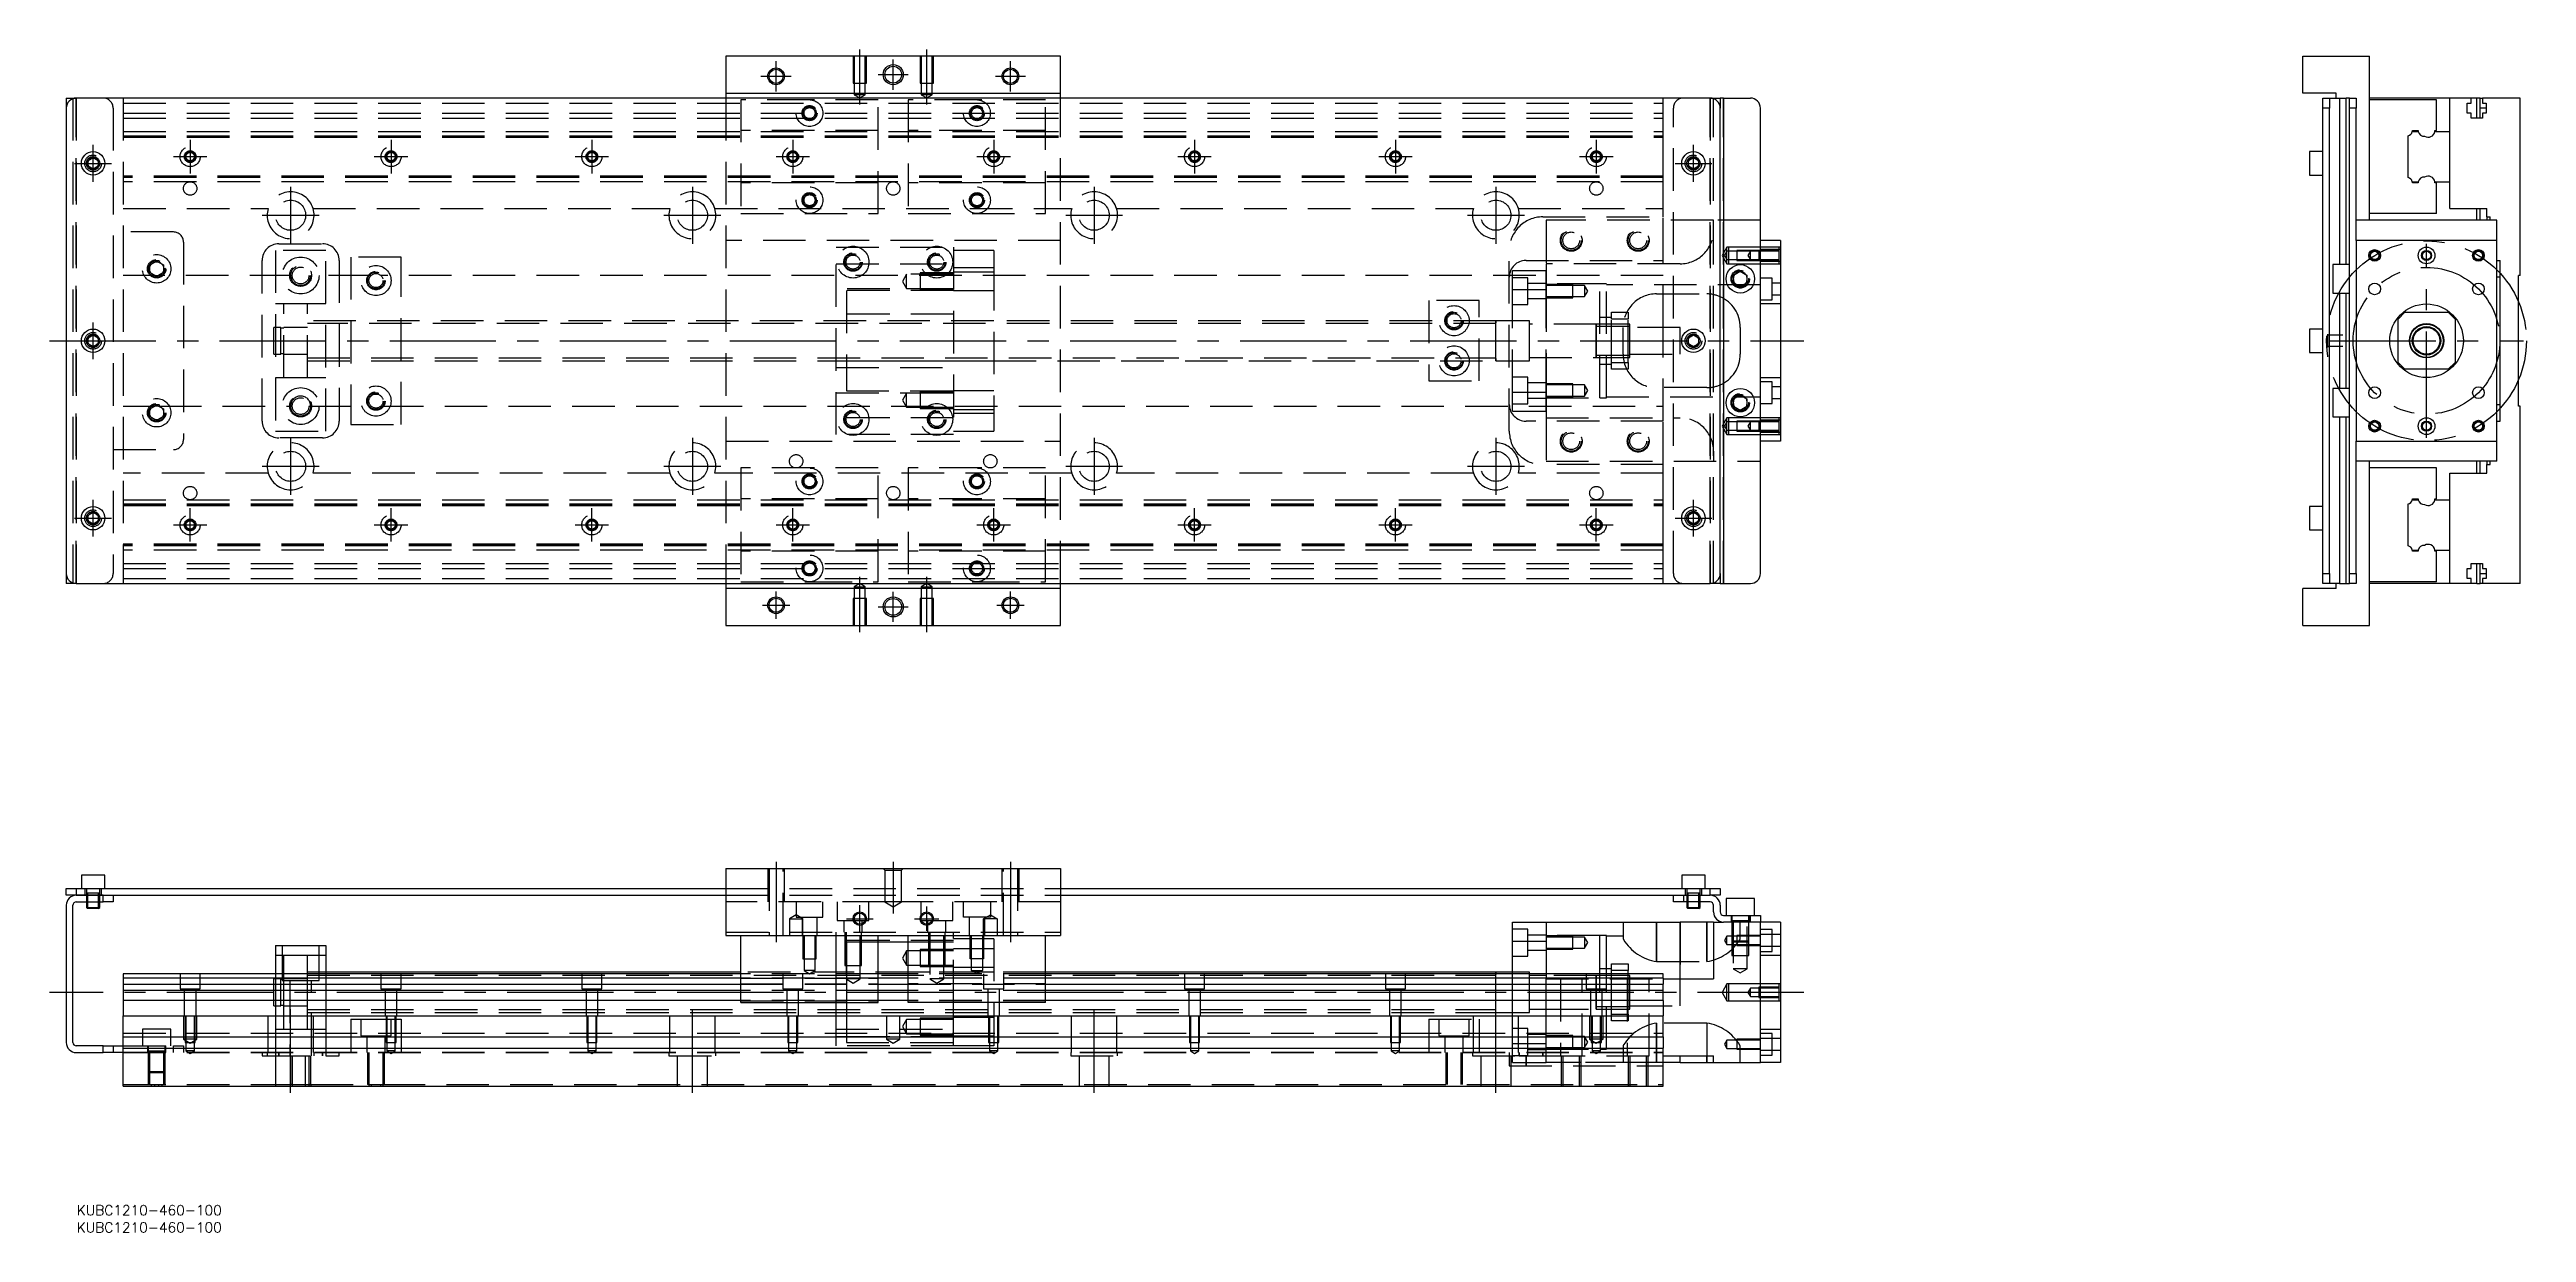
# Model space of a CAD drawing. Extents: x -5 to 735, y -266 to 87.
import ezdxf

# ---------------------------------------------------------------- set-up
doc = ezdxf.new("R2010")
doc.units = 0
doc.linetypes.add('CENTER', pattern=[50.8, 31.75, -6.35, 6.35, -6.35])
doc.linetypes.add('DASHED', pattern=[19.05, 12.7, -6.35])
doc.layers.get('0').update_dxf_attribs({"linetype": 'CONTINUOUS'})
doc.layers.add('CENTER', color=1, linetype='CENTER')
doc.styles.get("Standard").update_dxf_attribs({"font": 'txt.shx', "height": 3, "bigfont": 'bigfont.shx'})

# ---------------------------------------------------------------- blocks, each defined once
blk = doc.blocks.new('*U2')
at = {"color": 7, "linetype": 'CONTINUOUS'}
blk.add_text('KUBC1210-460-100', height=3, dxfattribs=at).set_placement((3.13, -261.21))
blk = doc.blocks.new('*U3')
at = {"color": 7, "linetype": 'CONTINUOUS'}
blk.add_text('KUBC1210-460-100', height=3, dxfattribs=at).set_placement((3.13, -266.36))

msp = doc.modelspace()

# ---------------------------------------------------------------- linework, layer by layer
at = {"color": 7, "linetype": 'CONTINUOUS'}
for p, q in [((297, 85), (197, 85)), ((197, 85), (197, 74)), ((297, 74), (297, 85)), ((667.97, 74), (667.97, 85)), ((667.97, 85), (687.97, 85)), ((687.97, 36), (687.97, 85)), ((197, 74), (297, 74)), ((197, 74), (197, 72.5)), ((297, 72.5), (297, 74)), ((677.97, 74), (667.97, 74)), ((677.97, 72.5), (677.97, 74)), ((0, 72.5), (0, -72.5)), ((0, 72.5), (3, 72.5)), ((491, 72.5), (3, 72.5)), ((491, 72.5), (494, 72.5)), ((494, 72.5), (494, 69.5)), ((495, 72.5), (494, 72.5)), ((494, -69.5), (494, 69.5)), ((495, 72.5), (495, -72.5)), ((495, 72.5), (503, 72.5)), ((506, -69.5), (506, 69.5)), ((673.97, 72.5), (675.97, 72.5)), ((673.97, 69.5), (673.97, 72.5)), ((675.97, 69.5), (673.97, 69.5)), ((673.97, -69.5), (673.97, 69.5)), ((675.97, 72.5), (675.97, 69.5)), ((675.97, 72.5), (678.97, 72.5)), ((675.97, -69.5), (675.97, 69.5)), ((678.97, 72.5), (678.97, 22.75)), ((678.97, 72.5), (680.97, 72.5)), ((680.97, 22.75), (680.97, 72.5)), ((681.97, 72.5), (680.97, 72.5)), ((681.97, 72.5), (683.97, 72.5)), ((681.97, 69.5), (681.97, 72.5)), ((683.97, 69.5), (681.97, 69.5)), ((681.97, -69.5), (681.97, 69.5)), ((683.97, 72.5), (683.97, 69.5)), ((683.97, 36), (683.97, 69.5)), ((711.97, 72.5), (687.97, 72.5)), ((707.97, 72), (687.97, 72)), ((707.97, 62.8), (707.97, 72)), ((718.27, 72.5), (711.97, 72.5)), ((711.97, 62.5), (711.97, 72.5)), ((717.12, 71), (718.27, 71)), ((717.12, 68), (717.12, 71)), ((718.27, 68), (717.12, 68)), ((719.97, 72.5), (718.27, 72.5)), ((718.27, 71), (718.27, 72.5)), ((718.27, 66.5), (718.27, 68)), ((719.97, 66.5), (719.97, 72.5)), ((720.97, 72.5), (719.97, 72.5)), ((720.97, 72.5), (721.67, 72.5)), ((720.97, 69.5), (720.97, 72.5)), ((722.82, 69.5), (720.97, 69.5)), ((720.97, 66.5), (720.97, 69.5)), ((721.67, 72.5), (721.67, 71)), ((732.97, 72.5), (721.67, 72.5)), ((721.67, 71), (722.82, 71)), ((721.67, 68), (721.67, 66.5)), ((722.82, 68), (721.67, 68)), ((722.82, 71), (722.82, 68)), ((732.97, 19.5), (732.97, 72.5)), ((699.47, 48.75), (699.47, 61.25)), ((700.72, 62.5), (702.5, 62.5)), ((700.77, 62.8), (702.47, 62.8)), ((707.45, 62.5), (711.97, 62.5)), ((707.47, 62.8), (707.97, 62.8)), ((711.97, 47.5), (711.97, 62.5)), ((711.97, 47.5), (711.97, 62.5)), ((721.67, 66.5), (718.27, 66.5)), ((6.5, 53.87), (8, 54.73)), ((6.5, 52.13), (6.5, 53.87)), ((8, 51.27), (6.5, 52.13)), ((8, 54.73), (9.5, 53.87)), ((9.5, 52.13), (8, 51.27)), ((9.5, 53.87), (9.5, 52.13)), ((484.5, 53.87), (486, 54.73)), ((484.5, 52.13), (484.5, 53.87)), ((486, 51.27), (484.5, 52.13)), ((486, 54.73), (487.5, 53.87)), ((487.5, 52.13), (486, 51.27)), ((487.5, 53.87), (487.5, 52.13)), ((669.97, 56.5), (669.97, 53)), ((673.97, 56.5), (669.97, 56.5)), ((669.97, 53), (669.97, 49.5)), ((669.97, 49.5), (673.97, 49.5)), ((700.72, 47.5), (702.5, 47.5)), ((702.47, 47.2), (700.77, 47.2)), ((707.45, 47.5), (711.97, 47.5)), ((707.97, 47.2), (707.47, 47.2)), ((707.97, 38), (707.97, 47.2)), ((711.97, 39.5), (711.97, 47.5)), ((707.97, 38), (687.97, 38)), ((711.97, 39.5), (722.97, 39.5)), ((719.97, 36), (719.97, 39.5)), ((720.97, 36), (720.97, 39.5)), ((722.97, 37), (722.97, 39.5)), ((722.97, 37), (723.97, 37)), ((722.97, 37), (722.97, 36)), ((723.97, 36), (723.97, 37)), ((506, -36), (506, 36)), ((512, 30), (506, 30)), ((512, 30), (512, -30)), ((683.97, 30), (683.97, 36)), ((683.97, 30), (683.97, 36)), ((725.97, 36), (683.97, 36)), ((683.97, 30), (683.97, -30)), ((725.97, 30), (683.97, 30)), ((725.97, 30), (725.97, 36)), ((725.97, -30), (725.97, 30)), ((676.97, 22.75), (676.97, 18.5)), ((681.97, 22.75), (676.97, 22.75)), ((725.97, 24), (726.97, 24)), ((726.97, -24), (726.97, 24)), ((498, 19.65), (500, 20.81)), ((498, 17.35), (498, 19.65)), ((500, 16.19), (498, 17.35)), ((500, 20.81), (502, 19.65)), ((502, 17.35), (500, 16.19)), ((502, 19.65), (502, 17.35)), ((676.97, 18.5), (676.97, 14.25)), ((726.97, 19), (725.97, 19)), ((732.47, -19.5), (732.47, 19.5)), ((732.97, 19.5), (732.47, 19.5)), ((676.97, 14.25), (681.97, 14.25)), ((678.97, 14.25), (678.97, -14.25)), ((680.97, -14.25), (680.97, 14.25)), ((698.47, 8.5), (696.47, 6.5)), ((698.47, 8.5), (711.47, 8.5)), ((713.47, 6.5), (711.47, 8.5)), ((6.5, 0.87), (8, 1.73)), ((6.5, -0.87), (6.5, 0.87)), ((8, 1.73), (9.5, 0.87)), ((9.5, 0.87), (9.5, -0.87)), ((427, -6), (427, 6)), ((484.5, 0.87), (486, 1.73)), ((484.5, -0.87), (484.5, 0.87)), ((486, 1.73), (487.5, 0.87)), ((487.5, 0.87), (487.5, -0.87)), ((669.97, 3.5), (669.97, 0)), ((673.97, 3.5), (669.97, 3.5)), ((669.97, 0), (669.97, -3.5)), ((675.37, 2), (675.37, 1.65)), ((675.37, 2), (675.37, 0)), ((675.37, 2), (675.37, -2)), ((675.37, 1.65), (675.37, 0)), ((675.97, 1.65), (675.37, 1.65)), ((675.37, 0), (675.37, -1.42)), ((677.97, 1.65), (675.97, 1.65)), ((679.97, 1.65), (677.97, 1.65)), ((696.47, -6.5), (696.47, 6.5)), ((713.47, 6.5), (713.47, -6.5)), ((8, -1.73), (6.5, -0.87)), ((9.5, -0.87), (8, -1.73)), ((486, -1.73), (484.5, -0.87)), ((487.5, -0.87), (486, -1.73)), ((669.97, -3.5), (673.97, -3.5)), ((675.37, -1.42), (675.37, -2)), ((675.37, -1.65), (675.97, -1.65)), ((675.97, -1.65), (677.97, -1.65)), ((677.97, -1.65), (679.97, -1.65)), ((696.47, -6.5), (698.47, -8.5)), ((711.47, -8.5), (713.47, -6.5)), ((676.97, -14.25), (676.97, -18.5)), ((681.97, -14.25), (676.97, -14.25)), ((711.47, -8.5), (698.47, -8.5)), ((498, -17.35), (500, -16.19)), ((498, -19.65), (498, -17.35)), ((500, -20.81), (498, -19.65)), ((500, -16.19), (502, -17.35)), ((502, -19.65), (500, -20.81)), ((502, -17.35), (502, -19.65)), ((676.97, -18.5), (676.97, -22.75)), ((725.97, -19), (726.97, -19)), ((732.97, -19.5), (732.47, -19.5)), ((732.97, -72.5), (732.97, -19.5)), ((676.97, -22.75), (681.97, -22.75)), ((678.97, -22.75), (678.97, -72.5)), ((680.97, -72.5), (680.97, -22.75)), ((725.97, -24), (726.97, -24)), ((512, -30), (506, -30)), ((683.97, -36), (683.97, -30)), ((683.97, -30), (725.97, -30)), ((683.97, -36), (683.97, -30)), ((683.97, -69.5), (683.97, -36)), ((725.97, -36), (683.97, -36)), ((687.97, -85), (687.97, -36)), ((719.97, -39.5), (719.97, -36)), ((720.97, -39.5), (720.97, -36)), ((722.97, -36), (722.97, -37)), ((723.97, -37), (723.97, -36)), ((725.97, -36), (725.97, -30)), ((707.97, -38), (687.97, -38)), ((707.97, -47.2), (707.97, -38)), ((711.97, -39.5), (722.97, -39.5)), ((711.97, -47.5), (711.97, -39.5)), ((722.97, -37), (723.97, -37)), ((722.97, -39.5), (722.97, -37)), ((6.5, -52.13), (8, -51.27)), ((8, -51.27), (9.5, -52.13)), ((484.5, -52.13), (486, -51.27)), ((486, -51.27), (487.5, -52.13)), ((669.97, -49.5), (669.97, -53)), ((673.97, -49.5), (669.97, -49.5)), ((699.47, -61.25), (699.47, -48.75)), ((700.72, -47.5), (702.5, -47.5)), ((700.77, -47.2), (702.47, -47.2)), ((707.45, -47.5), (711.97, -47.5)), ((707.47, -47.2), (707.97, -47.2)), ((711.97, -62.5), (711.97, -47.5)), ((711.97, -62.5), (711.97, -47.5)), ((6.5, -53.87), (6.5, -52.13)), ((8, -54.73), (6.5, -53.87)), ((9.5, -53.87), (8, -54.73)), ((9.5, -52.13), (9.5, -53.87)), ((484.5, -53.87), (484.5, -52.13)), ((486, -54.73), (484.5, -53.87)), ((487.5, -53.87), (486, -54.73)), ((487.5, -52.13), (487.5, -53.87)), ((669.97, -53), (669.97, -56.5)), ((669.97, -56.5), (673.97, -56.5)), ((700.72, -62.5), (702.5, -62.5)), ((702.47, -62.8), (700.77, -62.8)), ((707.45, -62.5), (711.97, -62.5)), ((707.97, -62.8), (707.47, -62.8)), ((707.97, -72), (707.97, -62.8)), ((711.97, -72.5), (711.97, -62.5)), ((718.27, -66.5), (721.67, -66.5)), ((718.27, -68), (718.27, -66.5)), ((719.97, -72.5), (719.97, -66.5)), ((720.97, -69.5), (720.97, -66.5)), ((721.67, -66.5), (721.67, -68)), ((3, -72.5), (0, -72.5)), ((3, -72.5), (491, -72.5)), ((197, -72.5), (197, -85)), ((297, -85), (297, -72.5)), ((494, -72.5), (491, -72.5)), ((494, -69.5), (494, -72.5)), ((494, -72.5), (495, -72.5)), ((495, -72.5), (503, -72.5)), ((673.97, -69.5), (675.97, -69.5)), ((673.97, -72.5), (673.97, -69.5)), ((675.97, -72.5), (673.97, -72.5)), ((675.97, -69.5), (675.97, -72.5)), ((678.97, -72.5), (675.97, -72.5)), ((677.97, -74), (677.97, -72.5)), ((678.97, -72.5), (680.97, -72.5)), ((680.97, -72.5), (681.97, -72.5)), ((681.97, -69.5), (683.97, -69.5)), ((681.97, -72.5), (681.97, -69.5)), ((683.97, -72.5), (681.97, -72.5)), ((683.97, -69.5), (683.97, -72.5)), ((707.97, -72), (687.97, -72)), ((711.97, -72.5), (687.97, -72.5)), ((718.27, -72.5), (711.97, -72.5)), ((717.12, -68), (718.27, -68)), ((717.12, -71), (717.12, -68)), ((718.27, -71), (717.12, -71)), ((718.27, -72.5), (718.27, -71)), ((719.97, -72.5), (718.27, -72.5)), ((719.97, -72.5), (720.97, -72.5)), ((720.97, -69.5), (722.82, -69.5)), ((720.97, -72.5), (720.97, -69.5)), ((721.67, -72.5), (720.97, -72.5)), ((721.67, -68), (722.82, -68)), ((721.67, -71), (721.67, -72.5)), ((722.82, -71), (721.67, -71)), ((732.97, -72.5), (721.67, -72.5)), ((722.82, -68), (722.82, -71)), ((297, -74), (197, -74)), ((667.97, -85), (667.97, -74)), ((677.97, -74), (667.97, -74)), ((197, -85), (297, -85)), ((667.97, -85), (687.97, -85)), ((11.5, -159.63), (4.5, -159.63)), ((4.5, -159.63), (4.5, -163.63)), ((11.5, -163.63), (11.5, -159.63)), ((197, -157.63), (297, -157.63)), ((197, -157.63), (197, -177.63)), ((297, -157.63), (297, -177.63)), ((489.5, -159.63), (482.5, -159.63)), ((482.5, -159.63), (482.5, -163.63)), ((489.5, -163.63), (489.5, -159.63)), ((0, -165.63), (0, -163.63)), ((0, -163.63), (3, -163.63)), ((3, -165.63), (0, -165.63)), ((0, -168.63), (0, -209.63)), ((2, -209.63), (2, -168.63)), ((3, -163.63), (3, -165.63)), ((3, -163.63), (197, -163.63)), ((3, -165.63), (11, -165.63)), ((11, -165.63), (3, -165.63)), ((3, -167.63), (11, -167.63)), ((6, -167.63), (6, -169.28)), ((6, -169.28), (10, -169.28)), ((6, -169.28), (6.35, -169.63)), ((6.35, -167.63), (6.35, -169.63)), ((9.65, -169.63), (6.35, -169.63)), ((9.65, -169.63), (9.65, -167.63)), ((9.65, -169.63), (10, -169.28)), ((10, -169.28), (10, -167.63)), ((11, -165.63), (197, -165.63)), ((11, -167.63), (11, -165.63)), ((14, -167.63), (11, -167.63)), ((14, -165.63), (14, -167.63)), ((297, -163.63), (491, -163.63)), ((297, -165.63), (483, -165.63)), ((480, -167.63), (480, -165.63)), ((483, -167.63), (480, -167.63)), ((483, -165.63), (491, -165.63)), ((483, -165.63), (483, -167.63)), ((483, -165.63), (491, -165.63)), ((491, -167.63), (483, -167.63)), ((484, -167.63), (484, -169.28)), ((484, -169.28), (488, -169.28)), ((484, -169.28), (484.35, -169.63)), ((484.35, -167.63), (484.35, -169.63)), ((487.65, -169.63), (484.35, -169.63)), ((487.65, -169.63), (487.65, -167.63)), ((487.65, -169.63), (488, -169.28)), ((488, -169.28), (488, -167.63)), ((491, -165.63), (491, -163.63)), ((491, -163.63), (494, -163.63)), ((494, -165.63), (491, -165.63)), ((492, -170.63), (492, -168.63)), ((494, -163.63), (494, -165.63)), ((494, -168.63), (494, -170.63)), ((504.25, -166.63), (495.75, -166.63)), ((495.75, -166.63), (495.75, -171.63)), ((504.25, -171.63), (504.25, -166.63)), ((432, -179.3), (432, -173.63)), ((432, -173.63), (442, -173.63)), ((442, -173.63), (482, -173.63)), ((442, -173.63), (442, -189.13)), ((482, -190.63), (482, -173.63)), ((492, -173.63), (482, -173.63)), ((492, -173.63), (495, -173.63)), ((492, -173.63), (492, -190.63)), ((495, -171.63), (503, -171.63)), ((503, -173.63), (495, -173.63)), ((503, -173.63), (503, -171.63)), ((503, -171.63), (506, -171.63)), ((506, -173.63), (503, -173.63)), ((506, -171.63), (506, -173.63)), ((512, -173.63), (506, -173.63)), ((506, -215.63), (506, -173.63)), ((512, -173.63), (512, -215.63)), ((62.5, -180.63), (62.5, -189.13)), ((62.5, -180.63), (77.5, -180.63)), ((77.5, -180.63), (77.5, -189.13)), ((197, -177.63), (297, -177.63)), ((201.5, -197.63), (201.5, -177.63)), ((242.5, -197.63), (242.5, -177.63)), ((251.5, -197.63), (251.5, -177.63)), ((292.5, -197.63), (292.5, -177.63)), ((432, -179.3), (442, -179.3)), ((432, -189.13), (432, -179.3)), ((201.5, -189.13), (17, -189.13)), ((17, -189.13), (17, -190.38)), ((17, -190.38), (17, -192.16)), ((201.5, -190.38), (17, -190.38)), ((17, -192.16), (201.5, -192.16)), ((17, -192.16), (17, -194.05)), ((201.5, -188.63), (77.5, -188.63)), ((251.5, -189.13), (242.5, -189.13)), ((251.5, -190.38), (242.5, -190.38)), ((242.5, -192.16), (251.5, -192.16)), ((427, -188.63), (292.5, -188.63)), ((477, -189.13), (292.5, -189.13)), ((477, -190.38), (292.5, -190.38)), ((292.5, -192.16), (477, -192.16)), ((427, -188.63), (426.99, -188.63)), ((427, -189.13), (427, -188.63)), ((427, -188.63), (427, -188.63)), ((432, -188.63), (427, -188.63)), ((427, -189.13), (427, -188.63)), ((432, -188.63), (427, -188.63)), ((457, -194.63), (457, -189.63)), ((457, -199.63), (457, -189.63)), ((457, -190.38), (457, -190.63)), ((458, -190.38), (457, -190.38)), ((457, -190.63), (457, -198.88)), ((461.5, -190.38), (458, -190.38)), ((466.5, -190.38), (461.5, -190.38)), ((467, -190.38), (466.5, -190.38)), ((477, -190.38), (477, -189.13)), ((477, -190.38), (477, -192.16)), ((477, -190.63), (492, -190.63)), ((477, -194.05), (477, -192.16)), ((17, -194.05), (17, -197.11)), ((201.5, -194.05), (17, -194.05)), ((201.5, -197.11), (17, -197.11)), ((17, -197.11), (17, -201.63)), ((201.5, -197.63), (242.5, -197.63)), ((251.5, -194.05), (242.5, -194.05)), ((251.5, -197.11), (242.5, -197.11)), ((292.5, -197.63), (251.5, -197.63)), ((477, -194.05), (292.5, -194.05)), ((477, -197.11), (292.5, -197.11)), ((457, -199.63), (457, -198.88)), ((457, -198.88), (467, -198.88)), ((477, -197.11), (477, -194.05)), ((477, -197.11), (477, -201.63)), ((17, -201.63), (477, -201.63)), ((17, -207.93), (17, -201.63)), ((477, -207.93), (477, -201.63)), ((11, -210.63), (3, -210.63)), ((3, -212.63), (11, -212.63)), ((11, -212.63), (11, -210.63)), ((11, -210.63), (14, -210.63)), ((14, -212.63), (11, -212.63)), ((14, -210.63), (14, -212.63)), ((14, -210.63), (17, -210.63)), ((17, -212.63), (14, -212.63)), ((17, -207.93), (477, -207.93)), ((17, -211.33), (17, -207.93)), ((17, -211.33), (477, -211.33)), ((17, -222.63), (17, -211.33)), ((477, -207.93), (477, -211.33)), ((477, -222.63), (477, -211.33)), ((477, -213.63), (492, -213.63)), ((482, -215.63), (482, -213.63)), ((492, -215.63), (492, -213.63)), ((482, -215.63), (477, -215.63)), ((482, -215.63), (492, -215.63)), ((492, -215.63), (506, -215.63)), ((512, -215.63), (506, -215.63)), ((17, -222.63), (477, -222.63))]:
    msp.add_line(p, q, dxfattribs=at)
at = {"color": 3, "linetype": 'DASHED'}
for p, q in [((235, 85), (235, 77)), ((235.35, 85), (235.35, 77)), ((238.65, 77), (238.65, 85)), ((239, 77), (239, 85)), ((255, 85), (255, 77)), ((255.35, 85), (255.35, 77)), ((258.65, 77), (258.65, 85)), ((259, 77), (259, 85)), ((235, 77), (239, 77)), ((235.35, 77), (235.35, 73.5)), ((238.65, 73.5), (238.65, 77)), ((255, 77), (259, 77)), ((255.35, 77), (255.35, 73.5)), ((258.65, 73.5), (258.65, 77)), ((2, 72.5), (2, -72.5)), ((3, 72.5), (3, -72.5)), ((3, -72.5), (3, 72.5)), ((3, 72.5), (3, -72.5)), ((3, -72.5), (3, 72.5)), ((14, 69.5), (14, -69.5)), ((17, 72.5), (17, -72.5)), ((17, 71), (477, 71)), ((17, 68), (477, 68)), ((197, 72.5), (197, -72.5)), ((201.5, 72), (201.5, 38)), ((222, 72), (201.5, 72)), ((242.5, 72), (222, 72)), ((238.65, 73.5), (235.35, 73.5)), ((235.35, 73.5), (237, 72.55)), ((237, 72.55), (238.65, 73.5)), ((242.5, 38), (242.5, 72)), ((272, 72), (251.5, 72)), ((251.5, 72), (251.5, 38)), ((258.65, 73.5), (255.35, 73.5)), ((255.35, 73.5), (257, 72.55)), ((257, 72.55), (258.65, 73.5)), ((292.5, 72), (272, 72)), ((292.5, 38), (292.5, 72)), ((297, -72.5), (297, 72.5)), ((477, 62.5), (477, 72.5)), ((480, -69.5), (480, 69.5)), ((491, -72.5), (491, 72.5)), ((491, 72.5), (491, -72.5)), ((492, -72.5), (492, 72.5)), ((495, -72.5), (495, 72.5)), ((17, 66.5), (477, 66.5)), ((17, 62.5), (477, 62.5)), ((17, 61.25), (477, 61.25)), ((17, 61.11), (477, 61.11)), ((17, 61.1), (477, 61.1)), ((17, 60.8), (477, 60.8)), ((242.5, 62.8), (201.5, 62.8)), ((292.5, 62.8), (251.5, 62.8)), ((477, 61.25), (477, 62.5)), ((477, 48.75), (477, 61.25)), ((6, 53), (6.03, 53.35)), ((484, 53), (484.03, 53.35)), ((477, 49.2), (17, 49.2)), ((477, 48.9), (17, 48.9)), ((477, 48.89), (17, 48.89)), ((477, 48.75), (17, 48.75)), ((477, 47.5), (17, 47.5)), ((242.5, 47.2), (201.5, 47.2)), ((292.5, 47.2), (251.5, 47.2)), ((477, 47.5), (477, 48.75)), ((477, 39.5), (477, 47.5)), ((17, 39.5), (60.29, 39.5)), ((73.71, 39.5), (180.29, 39.5)), ((193.71, 39.5), (300.29, 39.5)), ((201.5, 38), (242.5, 38)), ((251.5, 38), (292.5, 38)), ((313.71, 39.5), (420.29, 39.5)), ((433.71, 39.5), (477, 39.5)), ((441, 37), (477, 37)), ((477, 37), (477, 39.5)), ((477, 24), (477, 37)), ((32, 32.5), (14, 32.5)), ((297, 30), (197, 30)), ((442, 36), (442, 23)), ((492, 36), (442, 36)), ((506, 36), (492, 36)), ((492, 33), (492, 36)), ((25, 22.65), (27, 23.81)), ((25, 20.35), (25, 22.65)), ((27, 23.81), (29, 22.65)), ((29, 22.65), (29, 20.35)), ((35, 29.5), (35, -29.5)), ((58.5, -24), (58.5, 24)), ((77.5, 27), (62.5, 27)), ((62.5, 27), (62.5, -27)), ((63.5, 29), (76.5, 29)), ((77.5, -27), (77.5, 27)), ((81.5, 24), (81.5, -24)), ((100, 25), (85, 25)), ((85, 25), (85, -25)), ((100, -25), (100, 25)), ((230, 28), (265, 28)), ((230, -28), (230, 28)), ((230, 23), (265, 23)), ((265, 28), (265, -28)), ((277, 27), (265, 27)), ((277, 27), (277, 21.75)), ((431, -27), (431, 27)), ((436, 24), (477, 24)), ((442, 23), (442, 15.33)), ((482, 23), (442, 23)), ((477, 4), (477, 24)), ((496, 28), (494.56, 25.5)), ((494.56, 25.5), (496, 23)), ((496, 26.75), (495.28, 25.5)), ((495.28, 25.5), (496, 24.25)), ((496, 26.75), (496, 28)), ((496.5, 28), (496, 28)), ((496, 24.25), (496, 26.75)), ((499, 26.75), (496, 26.75)), ((496, 23), (496, 24.25)), ((496, 24.25), (499, 24.25)), ((496, 23), (496.5, 23)), ((496.5, 28), (496.5, 23)), ((506, 28), (496.5, 28)), ((496.5, 23), (506, 23)), ((499, 27), (499, 24)), ((506, 27), (499, 27)), ((506, 26.75), (499, 26.75)), ((499, 24.25), (506, 24.25)), ((499, 24), (506, 24)), ((503, 26.75), (502.28, 25.5)), ((502.28, 25.5), (503, 24.25)), ((503, 24.25), (503, 26.75)), ((505.5, 27), (505.5, 24)), ((511.5, 28), (506, 28)), ((512, 27.25), (506, 27.25)), ((511.5, 27), (506, 27)), ((511.5, 26.75), (506, 26.75)), ((506, 24.25), (511.5, 24.25)), ((506, 24), (511.5, 24)), ((506, 23.75), (512, 23.75)), ((506, 23), (511.5, 23)), ((511.5, 28), (511.5, 23)), ((512, 28), (511.5, 28)), ((511.5, 23), (512, 23)), ((26.36, 19.5), (17, 19.5)), ((27, 19.19), (25, 20.35)), ((29, 20.35), (27, 19.19)), ((67.5, 19.5), (27.64, 19.5)), ((29.48, 21.79), (29.5, 21.5)), ((91.03, 19.5), (72.5, 19.5)), ((477, 19.5), (93.97, 19.5)), ((265, 15.5), (230, 15.5)), ((233, 15), (233, -15)), ((265, 15), (233, 15)), ((251, 19.85), (249.79, 17.75)), ((249.79, 17.75), (251, 15.65)), ((251, 15.65), (251, 19.85)), ((265, 19.85), (251, 19.85)), ((251, 15.65), (265, 15.65)), ((255, 20.25), (255, 15.25)), ((265, 20.25), (255, 20.25)), ((255, 15.25), (265, 15.25)), ((277, 21.75), (265, 21.75)), ((277, 20.5), (265, 20.5)), ((265, 15), (277, 15)), ((277, 21.75), (277, -21.75)), ((432, 21), (442, 21)), ((432, 15.33), (432, 21)), ((436.5, 18.85), (432, 18.85)), ((432, 15.33), (442, 15.33)), ((432, -15.33), (432, 15.33)), ((436.5, 10.85), (436.5, 18.85)), ((442, 17.1), (436.5, 17.1)), ((442, 15.33), (442, 21)), ((458, 17), (442, 17)), ((458, 17), (442, 17)), ((450, 16.85), (442, 16.85)), ((450, 16.5), (442, 16.5)), ((442, -15.33), (442, 15.33)), ((442, 15.33), (442, -15.33)), ((450, 12.85), (450, 16.85)), ((453.5, 16.5), (450, 16.5)), ((453.5, 16.5), (453.5, 13.2)), ((454.45, 14.85), (453.5, 16.5)), ((453.5, 13.2), (454.45, 14.85)), ((458, -17), (458, 17)), ((460, 17), (458, 17)), ((460, -17), (460, 17)), ((506, 16.75), (460, 16.75)), ((502.48, 18.79), (502.5, 18.5)), ((509.5, 18.75), (506, 18.75)), ((509.5, 12.25), (509.5, 18.75)), ((512, 17.25), (509.5, 17.25)), ((65, 11), (62.5, 11)), ((65, -11), (65, 11)), ((72, 11), (65, 11)), ((72, 11), (65, 11)), ((72, -11), (72, 11)), ((77.5, 11), (72, 11)), ((265, 8), (230, 8)), ((422, 12), (407, 12)), ((407, 12), (407, -12)), ((422, -12), (422, 12)), ((432, 10.85), (436.5, 10.85)), ((436.5, 12.6), (442, 12.6)), ((442, 13.2), (450, 13.2)), ((442, 12.85), (450, 12.85)), ((450, 13.2), (453.5, 13.2)), ((461.5, 8.5), (466.5, 8.5)), ((461.5, 6.5), (461.5, 8.5)), ((466.5, 8.5), (466.5, 6.5)), ((475, 14), (490, 14)), ((506, 12.25), (509.5, 12.25)), ((512, 11), (506, 11)), ((509.5, 13.75), (512, 13.75)), ((6, 0), (6.02, 0.3)), ((62, 0), (62, 4)), ((64.1, 4), (62, 4)), ((62, -4), (62, 0)), ((64.1, 0), (64.1, 4)), ((65, 3.8), (64.1, 3.8)), ((64.1, -4), (64.1, 0)), ((72, 4), (65, 4)), ((72, 4), (65, 4)), ((277, 6), (72, 6)), ((427, 5.13), (72, 5.13)), ((277, 6), (233, 6)), ((427, 6), (277, 6)), ((432, 6), (426.99, 6)), ((427, -6), (427, 6)), ((427, 6), (427, 5.33)), ((427, -6), (427, 6)), ((427, 6), (427, 5.33)), ((437, 6), (427, 6)), ((437, -6), (437, 6)), ((456.99, 5), (437, 5)), ((457, 5), (437, 5)), ((457, -5), (457, 5)), ((457, 4.25), (457, 5)), ((457, 4.44), (457, 5)), ((457, 5), (457, 4.44)), ((457, 5), (456.99, 5)), ((466.5, 5), (456.99, 5)), ((457, 4.44), (457, -4.44)), ((457, 4.25), (457, -4.25)), ((467, 4.25), (457, 4.25)), ((466.5, 5), (457, 5)), ((461.5, 7), (458, 7)), ((461.5, -6.5), (461.5, 6.5)), ((466.5, 6.5), (461.5, 6.5)), ((465, -4), (465, 4)), ((466.5, -6.5), (466.5, 6.5)), ((467, 5), (466.5, 5)), ((467, 0), (467, 5)), ((482, 4), (467, 4)), ((467, -5), (467, 0)), ((477, -4), (477, 4)), ((482, 0), (482, 4)), ((482, -4), (482, 0)), ((484, 0), (484.02, 0.3)), ((500, 4), (500, -4)), ((62, -4), (64.1, -4)), ((64.1, -3.8), (65, -3.8)), ((65, -4), (72, -4)), ((65, -4), (72, -4)), ((72, -5.12), (427, -5.12)), ((72, -6), (277, -6)), ((233, -6), (277, -6)), ((277, -6), (427, -6)), ((426.99, -6), (432, -6)), ((427, -5.33), (427, -6)), ((427, -5.33), (427, -6)), ((427, -6), (427, -6)), ((427, -6), (427, -6)), ((427, -6), (437, -6)), ((437, -5), (456.99, -5)), ((437, -5), (457, -5)), ((457, -5), (457, -4.25)), ((457, -4.25), (467, -4.25)), ((457, -5), (457, -4.44)), ((457, -4.44), (457, -5)), ((456.99, -5), (457, -5)), ((456.99, -5), (466.5, -5)), ((457, -5), (466.5, -5)), ((458, -7), (461.5, -7)), ((461.5, -6.5), (466.5, -6.5)), ((461.5, -8.5), (461.5, -6.5)), ((466.5, -5), (467, -5)), ((466.5, -6.5), (466.5, -8.5)), ((467, -4), (482, -4)), ((477, -24), (477, -4)), ((62.5, -11), (65, -11)), ((65, -11), (72, -11)), ((65, -11), (72, -11)), ((72, -11), (77.5, -11)), ((230, -8), (265, -8)), ((407, -12), (422, -12)), ((436.5, -10.85), (432, -10.85)), ((436.5, -18.85), (436.5, -10.85)), ((442, -12.6), (436.5, -12.6)), ((450, -12.85), (442, -12.85)), ((450, -13.2), (442, -13.2)), ((450, -16.85), (450, -12.85)), ((453.5, -13.2), (450, -13.2)), ((453.5, -13.2), (453.5, -16.5)), ((454.45, -14.85), (453.5, -13.2)), ((466.5, -8.5), (461.5, -8.5)), ((490, -14), (475, -14)), ((506, -11), (512, -11)), ((509.5, -12.25), (506, -12.25)), ((509.5, -18.75), (509.5, -12.25)), ((512, -13.75), (509.5, -13.75)), ((17, -19.5), (26.36, -19.5)), ((24.5, -21.5), (24.53, -21.09)), ((25, -20.35), (27, -19.19)), ((25, -22.65), (25, -20.35)), ((27, -19.19), (29, -20.35)), ((27.64, -19.5), (67.5, -19.5)), ((29, -20.35), (29, -22.65)), ((72.5, -19.5), (91.03, -19.5)), ((93.97, -19.5), (477, -19.5)), ((230, -15.5), (265, -15.5)), ((233, -15), (265, -15)), ((251, -15.65), (249.79, -17.75)), ((249.79, -17.75), (251, -19.85)), ((251, -19.85), (251, -15.65)), ((255, -15.65), (251, -15.65)), ((251, -19.85), (255, -19.85)), ((255, -15.25), (255, -20.25)), ((265, -15.25), (255, -15.25)), ((265, -15.65), (255, -15.65)), ((255, -19.85), (265, -19.85)), ((255, -20.25), (265, -20.25)), ((277, -15), (265, -15)), ((265, -20.5), (277, -20.5)), ((277, -21.75), (265, -21.75)), ((277, -21.75), (277, -27)), ((432, -15.33), (442, -15.33)), ((432, -21), (432, -15.33)), ((432, -18.85), (436.5, -18.85)), ((432, -21), (442, -21)), ((436.5, -17.1), (442, -17.1)), ((442, -21), (442, -15.33)), ((442, -15.33), (442, -23)), ((442, -16.5), (450, -16.5)), ((442, -16.85), (450, -16.85)), ((442, -17), (458, -17)), ((442, -17), (458, -17)), ((450, -16.5), (453.5, -16.5)), ((453.5, -16.5), (454.45, -14.85)), ((458, -17), (460, -17)), ((460, -16.75), (506, -16.75)), ((502.48, -18.21), (502.5, -18.5)), ((506, -18.75), (509.5, -18.75)), ((509.5, -17.25), (512, -17.25)), ((27, -23.81), (25, -22.65)), ((29, -22.65), (27, -23.81)), ((62.5, -27), (77.5, -27)), ((76.5, -29), (63.5, -29)), ((85, -25), (100, -25)), ((265, -23), (230, -23)), ((265, -28), (230, -28)), ((265, -27), (277, -27)), ((477, -24), (436, -24)), ((442, -23), (482, -23)), ((442, -23), (442, -36)), ((477, -37), (477, -24)), ((496, -23), (494.56, -25.5)), ((494.56, -25.5), (496, -28)), ((496, -24.25), (495.28, -25.5)), ((495.28, -25.5), (496, -26.75)), ((496, -24.25), (496, -23)), ((496.5, -23), (496, -23)), ((496, -26.75), (496, -24.25)), ((499, -24.25), (496, -24.25)), ((496, -28), (496, -26.75)), ((496, -26.75), (499, -26.75)), ((496, -28), (496.5, -28)), ((496.5, -23), (496.5, -28)), ((506, -23), (496.5, -23)), ((496.5, -28), (506, -28)), ((499, -24), (499, -27)), ((506, -24), (499, -24)), ((506, -24.25), (499, -24.25)), ((499, -26.75), (506, -26.75)), ((499, -27), (506, -27)), ((503, -24.25), (502.28, -25.5)), ((502.28, -25.5), (503, -26.75)), ((503, -26.75), (503, -24.25)), ((505.5, -24), (505.5, -27)), ((511.5, -23), (506, -23)), ((512, -23.75), (506, -23.75)), ((511.5, -24), (506, -24)), ((511.5, -24.25), (506, -24.25)), ((506, -26.75), (511.5, -26.75)), ((506, -27), (511.5, -27)), ((506, -27.25), (512, -27.25)), ((506, -28), (511.5, -28)), ((511.5, -23), (511.5, -28)), ((512, -23), (511.5, -23)), ((511.5, -28), (512, -28)), ((14, -32.5), (32, -32.5)), ((197, -30), (297, -30)), ((442, -36), (506, -36)), ((492, -33), (492, -36)), ((60.29, -39.5), (17, -39.5)), ((180.29, -39.5), (73.71, -39.5)), ((300.29, -39.5), (193.71, -39.5)), ((201.5, -38), (201.5, -72)), ((242.5, -38), (201.5, -38)), ((242.5, -72), (242.5, -38)), ((251.5, -38), (251.5, -72)), ((292.5, -38), (251.5, -38)), ((292.5, -72), (292.5, -38)), ((420.29, -39.5), (313.71, -39.5)), ((477, -39.5), (433.71, -39.5)), ((477, -37), (441, -37)), ((477, -39.5), (477, -37)), ((477, -47.5), (477, -39.5)), ((17, -47.5), (477, -47.5)), ((17, -48.75), (477, -48.75)), ((17, -48.89), (477, -48.89)), ((17, -48.9), (477, -48.9)), ((17, -49.2), (477, -49.2)), ((242.5, -47.2), (201.5, -47.2)), ((292.5, -47.2), (251.5, -47.2)), ((477, -48.75), (477, -47.5)), ((477, -61.25), (477, -48.75)), ((6, -53), (6.03, -52.65)), ((487.97, -52.67), (488, -53)), ((477, -60.8), (17, -60.8)), ((477, -61.1), (17, -61.1)), ((477, -61.11), (17, -61.11)), ((477, -61.25), (17, -61.25)), ((477, -62.5), (17, -62.5)), ((17, -66.5), (477, -66.5)), ((242.5, -62.8), (201.5, -62.8)), ((292.5, -62.8), (251.5, -62.8)), ((477, -62.5), (477, -61.25)), ((477, -72.5), (477, -62.5)), ((17, -68), (477, -68)), ((17, -71), (477, -71)), ((201.5, -72), (222, -72)), ((222, -72), (242.5, -72)), ((237, -72.55), (235.35, -73.5)), ((235.35, -73.5), (237, -73.5)), ((235.35, -73.5), (235.35, -77)), ((238.65, -73.5), (237, -72.55)), ((237, -73.5), (238.65, -73.5)), ((238.65, -77), (238.65, -73.5)), ((251.5, -72), (272, -72)), ((257, -72.55), (255.35, -73.5)), ((255.35, -73.5), (257, -73.5)), ((255.35, -73.5), (255.35, -77)), ((258.65, -73.5), (257, -72.55)), ((257, -73.5), (258.65, -73.5)), ((258.65, -77), (258.65, -73.5)), ((272, -72), (292.5, -72)), ((239, -77), (235, -77)), ((235, -77), (235, -85)), ((235.35, -77), (235.35, -85)), ((238.65, -85), (238.65, -77)), ((239, -85), (239, -77)), ((259, -77), (255, -77)), ((255, -77), (255, -85)), ((255.35, -77), (255.35, -85)), ((258.65, -85), (258.65, -77)), ((259, -85), (259, -77)), ((209.5, -157.63), (209.5, -167.63)), ((209.9, -157.63), (209.9, -177.63)), ((214.1, -177.63), (214.1, -157.63)), ((214.5, -167.63), (214.5, -157.63)), ((244.5, -158.13), (244, -157.63)), ((244.5, -158.13), (244.5, -167.63)), ((244.5, -158.13), (249.5, -158.13)), ((249.5, -158.13), (250, -157.63)), ((249.5, -167.63), (249.5, -158.13)), ((279.5, -167.63), (279.5, -157.63)), ((279.9, -177.63), (279.9, -157.63)), ((284.1, -157.63), (284.1, -177.63)), ((284.5, -157.63), (284.5, -167.63)), ((5.5, -163.63), (5.5, -165.63)), ((6, -163.63), (6, -167.63)), ((10, -165.03), (6, -165.03)), ((6.35, -165.03), (6.35, -167.63)), ((9.65, -167.63), (9.65, -165.03)), ((10, -167.63), (10, -163.63)), ((10.5, -165.63), (10.5, -163.63)), ((197, -163.63), (297, -163.63)), ((197, -165.63), (297, -165.63)), ((244.5, -167.63), (197, -167.63)), ((218, -167.63), (218, -172.13)), ((226, -172.13), (226, -167.63)), ((230.25, -167.63), (230.25, -173.13)), ((239.75, -173.13), (239.75, -167.63)), ((249.5, -167.63), (244.5, -167.63)), ((244.5, -167.63), (247, -169.07)), ((247, -169.07), (249.5, -167.63)), ((297, -167.63), (249.5, -167.63)), ((255.25, -167.63), (255.25, -173.13)), ((264.75, -173.13), (264.75, -167.63)), ((268, -172.13), (268, -167.63)), ((276, -167.63), (276, -172.13)), ((483.5, -163.63), (483.5, -165.63)), ((484, -163.63), (484, -167.63)), ((488, -165.03), (484, -165.03)), ((484, -165.63), (484, -167.63)), ((484.35, -165.03), (484.35, -167.63)), ((487.65, -167.63), (487.65, -165.03)), ((488, -167.63), (488, -163.63)), ((488, -167.63), (488, -165.63)), ((488.5, -165.63), (488.5, -163.63)), ((197, -176.63), (297, -176.63)), ((218, -171.48), (216, -172.63)), ((216, -172.63), (220, -172.63)), ((216, -172.63), (216, -177.63)), ((220, -172.63), (218, -171.48)), ((218, -172.13), (226, -172.13)), ((219.75, -172.13), (219.75, -177.63)), ((220, -177.63), (220, -172.63)), ((224.25, -177.63), (224.25, -172.13)), ((230, -177.63), (230, -176.63)), ((230.25, -173.13), (239.75, -173.13)), ((232.25, -173.13), (232.25, -176.63)), ((232.5, -176.63), (232.5, -186.63)), ((232.9, -176.63), (232.9, -190.63)), ((237.1, -190.63), (237.1, -176.63)), ((237.5, -186.63), (237.5, -176.63)), ((237.75, -176.63), (237.75, -173.13)), ((255.25, -173.13), (264.75, -173.13)), ((257.25, -173.13), (257.25, -176.63)), ((257.5, -176.63), (257.5, -186.63)), ((257.9, -176.63), (257.9, -190.63)), ((262.1, -190.63), (262.1, -176.63)), ((262.5, -186.63), (262.5, -176.63)), ((262.75, -176.63), (262.75, -173.13)), ((265, -177.63), (265, -176.63)), ((276, -172.13), (268, -172.13)), ((269.75, -177.63), (269.75, -172.13)), ((274, -172.63), (276, -171.48)), ((278, -172.63), (274, -172.63)), ((274, -177.63), (274, -172.63)), ((274.25, -172.13), (274.25, -177.63)), ((276, -171.48), (278, -172.63)), ((278, -172.63), (278, -177.63)), ((436.5, -175.78), (432, -175.78)), ((436.5, -183.78), (436.5, -175.78)), ((442, -177.53), (436.5, -177.53)), ((465, -173.63), (465, -178.36)), ((475, -185.43), (475, -173.63)), ((475, -173.63), (475, -185.43)), ((482, -173.63), (482, -190.63)), ((490, -173.63), (490, -185.43)), ((490, -185.43), (490, -173.63)), ((497.25, -171.63), (497.25, -173.63)), ((497.5, -171.63), (497.5, -183.63)), ((502.5, -173.23), (497.5, -173.23)), ((497.9, -173.23), (497.9, -187.63)), ((500, -178.36), (500, -173.63)), ((502.1, -187.63), (502.1, -173.23)), ((502.5, -183.63), (502.5, -171.63)), ((502.75, -173.63), (502.75, -171.63)), ((509.5, -175.88), (506, -175.88)), ((512, -177.38), (506, -177.38)), ((509.5, -182.38), (509.5, -175.88)), ((65, -183.63), (62.5, -183.63)), ((64.5, -180.63), (64.5, -191.13)), ((65, -189.13), (65, -183.63)), ((72, -183.63), (65, -183.63)), ((72, -189.13), (72, -183.63)), ((77.5, -183.63), (72, -183.63)), ((75.5, -191.13), (75.5, -180.63)), ((220, -177.63), (220, -184.63)), ((220, -184.63), (224, -184.63)), ((220.35, -177.63), (220.35, -184.63)), ((220.35, -184.63), (220.35, -188.13)), ((223.65, -184.63), (223.65, -177.63)), ((223.65, -188.13), (223.65, -184.63)), ((224, -184.63), (224, -177.63)), ((230, -189.13), (230, -177.63)), ((265, -179.13), (230, -179.13)), ((233, -179.63), (233, -186.63)), ((237.5, -179.63), (233, -179.63)), ((242.5, -179.63), (237.5, -179.63)), ((251.5, -179.63), (242.5, -179.63)), ((251, -182.28), (249.79, -184.38)), ((249.79, -184.38), (251, -186.48)), ((251, -186.48), (251, -182.28)), ((255, -182.28), (251, -182.28)), ((257.5, -179.63), (251.5, -179.63)), ((255, -181.88), (255, -186.88)), ((257.5, -181.88), (255, -181.88)), ((265, -182.28), (255, -182.28)), ((262.5, -179.63), (257.5, -179.63)), ((262.5, -181.88), (257.5, -181.88)), ((265, -179.63), (262.5, -179.63)), ((265, -181.88), (262.5, -181.88)), ((265, -197.63), (265, -177.63)), ((270, -178.63), (265, -178.63)), ((277, -181.63), (265, -181.63)), ((270, -184.63), (270, -177.63)), ((274, -178.63), (270, -178.63)), ((274, -184.63), (270, -184.63)), ((270.35, -184.63), (270.35, -177.63)), ((270.35, -188.13), (270.35, -184.63)), ((273.65, -177.63), (273.65, -184.63)), ((273.65, -184.63), (273.65, -188.13)), ((274, -177.63), (274, -184.63)), ((277, -178.63), (274, -178.63)), ((277, -178.63), (277, -197.63)), ((432, -183.78), (436.5, -183.78)), ((436.5, -182.03), (442, -182.03)), ((458, -177.63), (442, -177.63)), ((450, -177.78), (442, -177.78)), ((450, -178.13), (442, -178.13)), ((442, -181.43), (450, -181.43)), ((442, -181.78), (450, -181.78)), ((450, -181.78), (450, -177.78)), ((453.5, -178.13), (450, -178.13)), ((450, -181.43), (453.5, -181.43)), ((453.5, -178.13), (453.5, -181.43)), ((454.45, -179.78), (453.5, -178.13)), ((453.5, -181.43), (454.45, -179.78)), ((458, -189.13), (458, -177.63)), ((460, -177.63), (458, -177.63)), ((460, -189.13), (460, -177.63)), ((465, -177.88), (460, -177.88)), ((465, -178.36), (465.03, -178.59)), ((465.03, -178.59), (465.13, -178.85)), ((496, -177.88), (495.28, -179.13)), ((495.28, -179.13), (496, -180.38)), ((496, -180.38), (496, -177.88)), ((499, -177.88), (496, -177.88)), ((496, -180.38), (499, -180.38)), ((497.5, -179.23), (499, -179.23)), ((497.5, -179.23), (497.9, -179.63)), ((497.5, -183.63), (502.5, -183.63)), ((499, -179.63), (497.9, -179.63)), ((499, -177.63), (499, -180.63)), ((506, -177.63), (499, -177.63)), ((506, -177.88), (499, -177.88)), ((499, -179.23), (502.5, -179.23)), ((502.1, -179.63), (499, -179.63)), ((499, -180.38), (506, -180.38)), ((499, -180.63), (506, -180.63)), ((499.84, -178.91), (499.96, -178.61)), ((499.96, -178.61), (500, -178.36)), ((502.1, -179.63), (502.5, -179.23)), ((506, -180.88), (512, -180.88)), ((506, -182.38), (509.5, -182.38)), ((512, -183.63), (506, -183.63)), ((34, -189.13), (34, -193.63)), ((40, -193.63), (40, -189.13)), ((62, -198.63), (62, -190.63)), ((62.5, -190.63), (62, -190.63)), ((62.5, -189.13), (62.5, -201.63)), ((64.1, -190.63), (62.5, -190.63)), ((64.1, -198.63), (64.1, -190.63)), ((65, -190.83), (64.1, -190.83)), ((64.5, -191.13), (75.5, -191.13)), ((65, -194.63), (65, -189.13)), ((72, -190.63), (65, -190.63)), ((66.75, -191.13), (66.75, -213.63)), ((77.5, -188.63), (72, -188.63)), ((72, -194.63), (72, -189.13)), ((72, -189.5), (427, -189.5)), ((73.25, -213.63), (73.25, -191.13)), ((77.5, -189.13), (77.5, -201.63)), ((94, -189.13), (94, -193.63)), ((100, -193.63), (100, -189.13)), ((154, -189.13), (154, -193.63)), ((160, -193.63), (160, -189.13)), ((292.5, -188.63), (201.5, -188.63)), ((242.5, -189.13), (201.5, -189.13)), ((242.5, -190.38), (201.5, -190.38)), ((201.5, -190.43), (242.5, -190.43)), ((201.5, -192.13), (242.5, -192.13)), ((201.5, -192.16), (242.5, -192.16)), ((214, -189.13), (214, -193.63)), ((220, -193.63), (220, -189.13)), ((223.65, -188.13), (220.35, -188.13)), ((220.35, -188.13), (222, -189.08)), ((222, -189.08), (223.65, -188.13)), ((230, -197.63), (230, -189.13)), ((232.5, -186.63), (237.5, -186.63)), ((237.1, -190.63), (232.9, -190.63)), ((232.9, -190.63), (235, -191.84)), ((233, -186.63), (233, -189.13)), ((233, -189.13), (233, -197.63)), ((235, -191.84), (237.1, -190.63)), ((277, -188.63), (242.5, -188.63)), ((251, -186.48), (255, -186.48)), ((292.5, -189.13), (251.5, -189.13)), ((292.5, -190.38), (251.5, -190.38)), ((292.5, -190.43), (251.5, -190.43)), ((292.5, -192.13), (251.5, -192.13)), ((251.5, -192.16), (292.5, -192.16)), ((255, -186.48), (265, -186.48)), ((255, -186.88), (265, -186.88)), ((257.5, -186.63), (262.5, -186.63)), ((262.1, -190.63), (257.9, -190.63)), ((257.9, -190.63), (260, -191.84)), ((260, -191.84), (262.1, -190.63)), ((265, -187.13), (277, -187.13)), ((270.35, -188.13), (273.65, -188.13)), ((272, -189.08), (270.35, -188.13)), ((273.65, -188.13), (272, -189.08)), ((274, -189.13), (274, -193.63)), ((280, -193.63), (280, -189.13)), ((334, -189.13), (334, -193.63)), ((340, -193.63), (340, -189.13)), ((394, -189.13), (394, -193.63)), ((400, -193.63), (400, -189.13)), ((427, -188.63), (427, -189.3)), ((427, -200.63), (427, -189.13)), ((427, -194.43), (427, -189.13)), ((437, -188.63), (432, -188.63)), ((432, -201.63), (432, -189.13)), ((437, -189.13), (437, -188.63)), ((437, -194.63), (437, -189.13)), ((442, -189.63), (437, -189.63)), ((442, -189.13), (442, -190.63)), ((457, -189.63), (442, -189.63)), ((442, -190.63), (477, -190.63)), ((442, -201.63), (442, -190.63)), ((446.25, -190.63), (446.25, -213.63)), ((452.75, -213.63), (452.75, -190.63)), ((454, -189.13), (454, -193.63)), ((458, -189.63), (456.99, -189.63)), ((457, -189.63), (457, -190.19)), ((457, -190.19), (457, -189.63)), ((457, -190.19), (457, -190.63)), ((457, -190.63), (457, -194.43)), ((461.5, -187.63), (458, -187.63)), ((458, -190.63), (458, -189.13)), ((461.5, -189.63), (458, -189.63)), ((458, -194.63), (458, -190.63)), ((460, -193.63), (460, -189.13)), ((460, -193.63), (460, -189.13)), ((461.5, -186.13), (466.5, -186.13)), ((461.5, -188.13), (461.5, -186.13)), ((466.5, -188.13), (461.5, -188.13)), ((461.5, -189.13), (461.5, -188.13)), ((461.5, -190.63), (461.5, -189.13)), ((466.5, -189.63), (461.5, -189.63)), ((461.5, -201.13), (461.5, -190.63)), ((466.25, -190.63), (466.25, -213.63)), ((466.5, -186.13), (466.5, -188.13)), ((466.5, -189.13), (466.5, -188.13)), ((466.5, -190.63), (466.5, -189.13)), ((467, -189.63), (466.5, -189.63)), ((466.5, -201.13), (466.5, -190.63)), ((467, -190.63), (467, -189.63)), ((467, -199.63), (467, -190.63)), ((472.75, -213.63), (472.75, -190.63)), ((475, -185.43), (490, -185.43)), ((482, -198.63), (482, -190.63)), ((496, -192.13), (494.56, -194.63)), ((496, -197.13), (496, -192.13)), ((496.5, -192.13), (496, -192.13)), ((496.5, -192.13), (496.5, -197.13)), ((506, -192.13), (496.5, -192.13)), ((500, -187.63), (497.9, -187.63)), ((497.9, -187.63), (500, -188.84)), ((502.1, -187.63), (500, -187.63)), ((500, -188.84), (502.1, -187.63)), ((511.5, -192.13), (506, -192.13)), ((511.5, -192.13), (511.5, -197.13)), ((512, -192.13), (511.5, -192.13)), ((34, -193.63), (40, -193.63)), ((35.25, -193.63), (35.25, -201.63)), ((38.75, -201.63), (38.75, -193.63)), ((62, -198.63), (62.5, -198.63)), ((62.5, -198.63), (64.1, -198.63)), ((64.1, -198.43), (65, -198.43)), ((65, -201.63), (65, -194.63)), ((65, -198.63), (72, -198.63)), ((72, -201.63), (72, -194.63)), ((94, -193.63), (100, -193.63)), ((95.25, -193.63), (95.25, -201.63)), ((98.75, -201.63), (98.75, -193.63)), ((154, -193.63), (160, -193.63)), ((155.25, -193.63), (155.25, -201.63)), ((158.75, -201.63), (158.75, -193.63)), ((242.5, -194.05), (201.5, -194.05)), ((242.5, -197.11), (201.5, -197.11)), ((201.5, -197.13), (242.5, -197.13)), ((214, -193.63), (220, -193.63)), ((215.25, -193.63), (215.25, -201.63)), ((218.75, -201.63), (218.75, -193.63)), ((230, -201.63), (230, -197.63)), ((233, -197.63), (233, -201.63)), ((292.5, -194.05), (251.5, -194.05)), ((292.5, -197.11), (251.5, -197.11)), ((292.5, -197.13), (251.5, -197.13)), ((265, -201.63), (265, -197.63)), ((274, -193.63), (280, -193.63)), ((275.25, -193.63), (275.25, -201.63)), ((277, -197.63), (277, -201.63)), ((278.75, -201.63), (278.75, -193.63)), ((334, -193.63), (340, -193.63)), ((335.25, -193.63), (335.25, -201.63)), ((338.75, -201.63), (338.75, -193.63)), ((394, -193.63), (400, -193.63)), ((395.25, -193.63), (395.25, -201.63)), ((398.75, -201.63), (398.75, -193.63)), ((427, -200.63), (427, -194.43)), ((437, -200.63), (437, -194.63)), ((437, -199.63), (442, -199.63)), ((442, -199.63), (457, -199.63)), ((454, -193.63), (460, -193.63)), ((455.25, -193.63), (455.25, -201.63)), ((456.99, -199.63), (466.5, -199.63)), ((457, -194.43), (457, -199.07)), ((457, -199.63), (457, -199.07)), ((457, -199.07), (457, -199.63)), ((457, -199.63), (466.5, -199.63)), ((458.75, -201.63), (458.75, -193.63)), ((460, -194.63), (460, -193.63)), ((460, -211.63), (460, -194.63)), ((466.5, -199.63), (467, -199.63)), ((467, -198.63), (482, -198.63)), ((494.56, -194.63), (496, -197.13)), ((496, -197.13), (496.5, -197.13)), ((496.5, -197.13), (506, -197.13)), ((503, -193.38), (502.28, -194.63)), ((502.28, -194.63), (503, -195.88)), ((503, -195.88), (503, -193.38)), ((505.5, -193.38), (503, -193.38)), ((503, -195.88), (505.5, -195.88)), ((505.5, -193.13), (505.5, -196.13)), ((506, -193.13), (505.5, -193.13)), ((511.5, -193.38), (505.5, -193.38)), ((505.5, -195.88), (511.5, -195.88)), ((505.5, -196.13), (506, -196.13)), ((511.5, -193.13), (506, -193.13)), ((506, -196.13), (511.5, -196.13)), ((506, -197.13), (511.5, -197.13)), ((511.5, -197.13), (512, -197.13)), ((17, -206.78), (477, -206.78)), ((31.25, -205.63), (22.75, -205.63)), ((22.75, -205.63), (22.75, -207.93)), ((31.25, -207.93), (31.25, -205.63)), ((35, -201.63), (35, -208.63)), ((35.5, -201.63), (35.5, -207.93)), ((35.75, -201.63), (35.75, -209.63)), ((38.25, -209.63), (38.25, -201.63)), ((38.5, -207.93), (38.5, -201.63)), ((39, -208.63), (39, -201.63)), ((60.29, -212.63), (60.29, -201.63)), ((62.5, -201.63), (62.5, -207.93)), ((62.5, -205.63), (65, -205.63)), ((65, -205.63), (65, -201.63)), ((65, -205.63), (72, -205.63)), ((72, -199.75), (427, -199.75)), ((72, -200.63), (427, -200.63)), ((72, -205.63), (72, -201.63)), ((72, -205.63), (77.5, -205.63)), ((73.71, -201.63), (73.71, -212.63)), ((77.5, -201.63), (77.5, -207.93)), ((85, -202.63), (95.5, -202.63)), ((85, -202.63), (85, -207.93)), ((88, -202.63), (88, -207.63)), ((95.5, -201.63), (95.5, -207.93)), ((95.5, -202.63), (98.5, -202.63)), ((95.75, -201.63), (95.75, -209.63)), ((97, -207.63), (97, -202.63)), ((98.25, -209.63), (98.25, -201.63)), ((98.5, -207.93), (98.5, -201.63)), ((98.5, -202.63), (100, -202.63)), ((100, -202.63), (100, -207.93)), ((155.5, -201.63), (155.5, -207.93)), ((155.75, -201.63), (155.75, -209.63)), ((158.25, -209.63), (158.25, -201.63)), ((158.5, -207.93), (158.5, -201.63)), ((180.29, -212.63), (180.29, -201.63)), ((193.71, -201.63), (193.71, -212.63)), ((215.5, -201.63), (215.5, -207.93)), ((215.75, -201.63), (215.75, -209.63)), ((218.25, -209.63), (218.25, -201.63)), ((218.5, -207.93), (218.5, -201.63)), ((230, -205.63), (230, -201.63)), ((230, -205.63), (265, -205.63)), ((230, -207.93), (230, -205.63)), ((233, -201.63), (233, -207.93)), ((245, -201.63), (245, -208.63)), ((249, -208.63), (249, -201.63)), ((251, -202.78), (249.79, -204.88)), ((249.79, -204.88), (251, -206.98)), ((251, -206.98), (251, -202.78)), ((255, -202.78), (251, -202.78)), ((251, -206.98), (255, -206.98)), ((255, -202.38), (255, -207.38)), ((265, -202.38), (255, -202.38)), ((265, -202.78), (255, -202.78)), ((255, -206.98), (265, -206.98)), ((265, -210.63), (265, -201.63)), ((277, -202.13), (265, -202.13)), ((275.5, -201.63), (275.5, -207.93)), ((275.75, -201.63), (275.75, -209.63)), ((277, -201.63), (277, -207.93)), ((278.25, -209.63), (278.25, -201.63)), ((278.5, -207.93), (278.5, -201.63)), ((300.29, -212.63), (300.29, -201.63)), ((313.71, -201.63), (313.71, -212.63)), ((335.5, -201.63), (335.5, -207.93)), ((335.75, -201.63), (335.75, -209.63)), ((338.25, -209.63), (338.25, -201.63)), ((338.5, -207.93), (338.5, -201.63)), ((395.5, -201.63), (395.5, -207.93)), ((395.75, -201.63), (395.75, -209.63)), ((398.25, -209.63), (398.25, -201.63)), ((398.5, -207.93), (398.5, -201.63)), ((407, -202.63), (422, -202.63)), ((407, -202.63), (407, -207.93)), ((410, -202.63), (410, -207.63)), ((419, -207.63), (419, -202.63)), ((420.29, -212.63), (420.29, -201.63)), ((422, -202.63), (422, -207.93)), ((426.99, -200.63), (427, -200.63)), ((427, -200.63), (427, -200.63)), ((427, -200.63), (427, -200.63)), ((427, -200.63), (432, -200.63)), ((427, -200.63), (432, -200.63)), ((432, -200.63), (437, -200.63)), ((432, -207.93), (432, -201.63)), ((436.5, -205.48), (432, -205.48)), ((433.71, -212.63), (433.71, -201.63)), ((436.5, -213.48), (436.5, -205.48)), ((442, -207.93), (442, -201.63)), ((455, -201.63), (455, -208.63)), ((455.5, -201.63), (455.5, -207.93)), ((455.75, -201.63), (455.75, -209.63)), ((458.25, -209.63), (458.25, -201.63)), ((458.5, -207.93), (458.5, -201.63)), ((459, -208.63), (459, -201.63)), ((461.5, -201.13), (466.5, -201.13)), ((461.5, -203.13), (461.5, -201.13)), ((466.5, -203.13), (461.5, -203.13)), ((466.5, -201.13), (466.5, -203.13)), ((490, -203.83), (475, -203.83)), ((475, -215.63), (475, -203.83)), ((475, -203.83), (475, -211.33)), ((490, -203.83), (490, -215.63)), ((506, -205.63), (512, -205.63)), ((509.5, -206.88), (506, -206.88)), ((509.5, -213.38), (509.5, -206.88)), ((17, -210.63), (32, -210.63)), ((17, -212.48), (477, -212.48)), ((17, -212.63), (477, -212.63)), ((22.75, -207.93), (22.75, -210.63)), ((24.25, -210.63), (24.25, -212.63)), ((24.5, -210.63), (24.5, -222.13)), ((29.5, -212.23), (24.5, -212.23)), ((24.9, -212.23), (24.9, -222.13)), ((29.1, -222.13), (29.1, -212.23)), ((29.5, -222.13), (29.5, -210.63)), ((29.75, -212.63), (29.75, -210.63)), ((31.25, -210.63), (31.25, -207.93)), ((32, -212.63), (32, -210.63)), ((32, -210.63), (35, -210.63)), ((39, -208.63), (35, -208.63)), ((35, -208.63), (37, -209.78)), ((35, -210.63), (35, -212.63)), ((35.5, -207.93), (35.5, -209.63)), ((35.5, -209.63), (38.5, -209.63)), ((35.75, -209.63), (35.75, -212.13)), ((38.25, -212.13), (35.75, -212.13)), ((35.75, -212.13), (37, -212.85)), ((37, -209.78), (39, -208.63)), ((37, -212.85), (38.25, -212.13)), ((38.25, -212.13), (38.25, -209.63)), ((38.5, -209.63), (38.5, -207.93)), ((58.5, -212.63), (58.5, -213.63)), ((58.5, -213.63), (81.5, -213.63)), ((60, -212.63), (60, -213.63)), ((60, -213.63), (74, -213.63)), ((62.5, -207.93), (62.5, -211.33)), ((62.5, -211.33), (62.5, -212.63)), ((62.5, -212.63), (62.5, -213.63)), ((62.5, -213.63), (62.5, -222.63)), ((63.5, -213.63), (63.5, -212.63)), ((63.5, -212.63), (63.5, -213.63)), ((67, -213.63), (67, -222.13)), ((67.5, -213.63), (67.5, -222.13)), ((71.5, -222.63), (71.5, -213.63)), ((72.5, -222.13), (72.5, -213.63)), ((73, -222.13), (73, -213.63)), ((74, -213.63), (74, -212.63)), ((76.5, -212.63), (76.5, -213.63)), ((76.5, -213.63), (76.5, -212.63)), ((77.5, -207.93), (77.5, -211.33)), ((77.5, -211.33), (77.5, -213.63)), ((81.5, -213.63), (81.5, -212.63)), ((85, -207.93), (85, -211.33)), ((85, -211.33), (85, -212.63)), ((88, -207.63), (97, -207.63)), ((89.75, -207.63), (89.75, -212.63)), ((90, -212.63), (90, -222.13)), ((90.4, -212.63), (90.4, -222.13)), ((94.6, -222.13), (94.6, -212.63)), ((95, -222.13), (95, -212.63)), ((95.25, -212.63), (95.25, -207.63)), ((95.5, -207.93), (95.5, -209.63)), ((95.5, -209.63), (98.5, -209.63)), ((95.75, -209.63), (95.75, -212.13)), ((98.25, -212.13), (95.75, -212.13)), ((95.75, -212.13), (97, -212.85)), ((97, -212.85), (98.25, -212.13)), ((98.25, -212.13), (98.25, -209.63)), ((98.5, -209.63), (98.5, -207.93)), ((100, -207.93), (100, -211.33)), ((100, -211.33), (100, -212.63)), ((155.5, -207.93), (155.5, -209.63)), ((155.5, -209.63), (158.5, -209.63)), ((155.75, -209.63), (155.75, -212.13)), ((158.25, -212.13), (155.75, -212.13)), ((155.75, -212.13), (157, -212.85)), ((157, -212.85), (158.25, -212.13)), ((158.25, -212.13), (158.25, -209.63)), ((158.5, -209.63), (158.5, -207.93)), ((180, -212.63), (180, -213.63)), ((180, -213.63), (194, -213.63)), ((182.5, -213.63), (182.5, -222.63)), ((191.5, -222.63), (191.5, -213.63)), ((194, -213.63), (194, -212.63)), ((215.5, -207.93), (215.5, -209.63)), ((215.5, -209.63), (218.5, -209.63)), ((215.75, -209.63), (215.75, -212.13)), ((218.25, -212.13), (215.75, -212.13)), ((215.75, -212.13), (217, -212.85)), ((217, -212.85), (218.25, -212.13)), ((218.25, -212.13), (218.25, -209.63)), ((218.5, -209.63), (218.5, -207.93)), ((230, -207.91), (265, -207.91)), ((233, -207.91), (230, -207.91)), ((230, -210.63), (230, -207.93)), ((265, -210.63), (230, -210.63)), ((265, -207.91), (233, -207.91)), ((233, -207.93), (233, -209.63)), ((233, -209.63), (265, -209.63)), ((249, -208.63), (245, -208.63)), ((245, -208.63), (247, -209.78)), ((247, -209.78), (249, -208.63)), ((255, -207.38), (265, -207.38)), ((265, -207.63), (277, -207.63)), ((277, -210.63), (265, -210.63)), ((275.5, -207.93), (275.5, -209.63)), ((275.5, -209.63), (278.5, -209.63)), ((275.75, -209.63), (275.75, -212.13)), ((278.25, -212.13), (275.75, -212.13)), ((275.75, -212.13), (277, -212.85)), ((277, -207.93), (277, -209.63)), ((277, -209.63), (277, -210.63)), ((277, -212.85), (278.25, -212.13)), ((278.25, -212.13), (278.25, -209.63)), ((278.5, -209.63), (278.5, -207.93)), ((300, -212.63), (300, -213.63)), ((300, -213.63), (314, -213.63)), ((302.5, -213.63), (302.5, -222.63)), ((311.5, -222.63), (311.5, -213.63)), ((314, -213.63), (314, -212.63)), ((335.5, -207.93), (335.5, -209.63)), ((335.5, -209.63), (338.5, -209.63)), ((335.75, -209.63), (335.75, -212.13)), ((338.25, -212.13), (335.75, -212.13)), ((335.75, -212.13), (337, -212.85)), ((337, -212.85), (338.25, -212.13)), ((338.25, -212.13), (338.25, -209.63)), ((338.5, -209.63), (338.5, -207.93)), ((395.5, -207.93), (395.5, -209.63)), ((395.5, -209.63), (398.5, -209.63)), ((395.75, -209.63), (395.75, -212.13)), ((398.25, -212.13), (395.75, -212.13)), ((395.75, -212.13), (397, -212.85)), ((397, -212.85), (398.25, -212.13)), ((398.25, -212.13), (398.25, -209.63)), ((398.5, -209.63), (398.5, -207.93)), ((407, -207.93), (407, -211.33)), ((407, -211.33), (407, -212.63)), ((410, -207.63), (419, -207.63)), ((411.75, -207.63), (411.75, -212.63)), ((412, -212.63), (412, -222.13)), ((412.4, -212.63), (412.4, -222.13)), ((416.6, -222.13), (416.6, -212.63)), ((417, -222.13), (417, -212.63)), ((417.25, -212.63), (417.25, -207.63)), ((420, -212.63), (420, -213.63)), ((420, -213.63), (434, -213.63)), ((422, -207.93), (422, -211.33)), ((422, -211.33), (422, -212.63)), ((422.5, -213.63), (422.5, -222.63)), ((431, -212.63), (431, -213.63)), ((431, -213.63), (431, -216.63)), ((431.5, -213.63), (431.5, -222.63)), ((432, -209.96), (432, -207.93)), ((432, -209.96), (442, -209.96)), ((432, -211.33), (432, -209.96)), ((432, -212.63), (432, -211.33)), ((432, -215.63), (432, -212.63)), ((432, -213.48), (436.5, -213.48)), ((434, -212.63), (434, -213.63)), ((434, -213.63), (434, -212.63)), ((434, -213.63), (441, -213.63)), ((436, -216.63), (436, -213.63)), ((436, -213.63), (436, -215.63)), ((442, -207.23), (436.5, -207.23)), ((436.5, -211.73), (442, -211.73)), ((441, -213.63), (441, -212.63)), ((441, -212.63), (441, -213.63)), ((441, -213.63), (477, -213.63)), ((450, -207.48), (442, -207.48)), ((450, -207.83), (442, -207.83)), ((442, -211.33), (442, -207.93)), ((442, -211.13), (450, -211.13)), ((442, -213.63), (442, -211.33)), ((442, -211.48), (450, -211.48)), ((442, -211.63), (458, -211.63)), ((442, -215.63), (442, -213.63)), ((446.5, -213.63), (446.5, -222.63)), ((447, -213.63), (447, -222.63)), ((450, -211.33), (450, -207.48)), ((453.5, -207.83), (450, -207.83)), ((450, -211.13), (453.5, -211.13)), ((450, -211.48), (450, -211.33)), ((452, -222.63), (452, -213.63)), ((452.5, -222.63), (452.5, -213.63)), ((453.5, -207.83), (453.5, -211.13)), ((454.45, -209.48), (453.5, -207.83)), ((453.5, -211.13), (454.45, -209.48)), ((459, -208.63), (455, -208.63)), ((455, -208.63), (457, -209.78)), ((455.5, -207.93), (455.5, -209.63)), ((455.5, -209.63), (458.5, -209.63)), ((455.75, -209.63), (455.75, -212.13)), ((458.25, -212.13), (455.75, -212.13)), ((455.75, -212.13), (457, -212.85)), ((457, -209.78), (459, -208.63)), ((457, -212.85), (458.25, -212.13)), ((458, -211.63), (460, -211.63)), ((458.25, -212.13), (458.25, -209.63)), ((458.5, -209.63), (458.5, -207.93)), ((460, -211.38), (465, -211.38)), ((465.04, -210.65), (465, -210.9)), ((465, -210.9), (465, -215.63)), ((465.16, -210.35), (465.04, -210.65)), ((466.5, -213.63), (466.5, -222.63)), ((467, -213.63), (467, -222.63)), ((472, -222.63), (472, -213.63)), ((472.5, -222.63), (472.5, -213.63)), ((475, -211.33), (475, -213.63)), ((475, -213.63), (475, -215.63)), ((490, -215.63), (490, -213.63)), ((496, -208.88), (495.28, -210.13)), ((495.28, -210.13), (496, -211.38)), ((496, -211.38), (496, -208.88)), ((499, -208.88), (496, -208.88)), ((496, -211.38), (499, -211.38)), ((499, -208.63), (499, -211.63)), ((506, -208.63), (499, -208.63)), ((506, -208.88), (499, -208.88)), ((499, -211.38), (506, -211.38)), ((499, -211.63), (506, -211.63)), ((499.97, -210.67), (499.87, -210.41)), ((500, -210.9), (499.97, -210.67)), ((500, -215.63), (500, -210.9)), ((512, -208.38), (506, -208.38)), ((506, -211.88), (512, -211.88)), ((506, -213.38), (509.5, -213.38)), ((24.5, -218.23), (29.5, -218.23)), ((24.5, -218.23), (24.9, -218.63)), ((29.1, -218.63), (24.9, -218.63)), ((29.1, -218.63), (29.5, -218.23)), ((431, -216.63), (477, -216.63)), ((432, -215.63), (442, -215.63)), ((436, -215.63), (436, -216.63)), ((446.5, -215.63), (442, -215.63)), ((452.5, -215.63), (446.5, -215.63)), ((466.5, -215.63), (452.5, -215.63)), ((472.5, -215.63), (466.5, -215.63)), ((477, -215.63), (472.5, -215.63)), ((17, -222.13), (67, -222.13)), ((25.5, -222.63), (25.5, -222.13)), ((26.36, -222.13), (26.36, -222.63)), ((27.64, -222.63), (27.64, -222.13)), ((28.5, -222.13), (28.5, -222.63)), ((67.5, -222.13), (67, -222.13)), ((67, -222.63), (67, -222.13)), ((67, -222.13), (67.5, -222.13)), ((67.5, -222.13), (72.5, -222.13)), ((67.5, -222.13), (67.5, -222.63)), ((73, -222.13), (72.5, -222.13)), ((72.5, -222.63), (72.5, -222.13)), ((72.5, -222.13), (73, -222.13)), ((73, -222.13), (73, -222.63)), ((73, -222.13), (90.5, -222.13)), ((90.5, -222.13), (90, -222.13)), ((90.5, -222.63), (90.5, -222.13)), ((90.5, -222.13), (91.03, -222.13)), ((91.03, -222.13), (93.97, -222.13)), ((91.03, -222.13), (91.03, -222.63)), ((93.97, -222.63), (93.97, -222.13)), ((93.97, -222.13), (94.5, -222.13)), ((95, -222.13), (94.5, -222.13)), ((94.5, -222.13), (94.5, -222.63)), ((94.5, -222.13), (477, -222.13))]:
    msp.add_line(p, q, dxfattribs=at)
at = {"color": 1, "linetype": 'CENTER'}
for p, q in [((480.5, 53), (491.5, 53)), ((486, 47.5), (486, 58.5)), ((704.97, -29), (704.97, 29)), ((675.97, 0), (733.97, 0)), ((486, -58.5), (486, -47.5)), ((480.5, -53), (491.5, -53))]:
    msp.add_line(p, q, dxfattribs=at)
at = {"color": 3, "linetype": 'CONTINUOUS'}
for centre, radius in [((212, 79), 2.5), ((282, 79), 2.5), ((689.47, 25.5), 1.5), ((704.97, 25.5), 1.5), ((720.47, 25.5), 1.5), ((689.47, -25.5), 1.5), ((704.97, -25.5), 1.5), ((720.47, -25.5), 1.5), ((212, -79), 2.5), ((282, -79), 2.5), ((237, -172.63), 2), ((257, -172.63), 2)]:
    msp.add_circle(centre, radius, dxfattribs=at)
at = {"color": 7, "linetype": 'CONTINUOUS'}
for centre, radius in [((247, 79.5), 3), ((247, 79.5), 2.5), ((212, 79), 2.1), ((282, 79), 2.1), ((8, 53), 3.5), ((486, 53), 3.5), ((500, 18.5), 4.25), ((689.47, 25.5), 1.75), ((689.47, 25.5), 1.25), ((704.97, 25.5), 2.5), ((704.97, 25.5), 1.25), ((720.47, 25.5), 1.75), ((720.47, 25.5), 1.25), ((689.47, 15.5), 1.75), ((720.47, 15.5), 1.75), ((704.97, 0), 11), ((8, 0), 3.5), ((486, 0), 3.5), ((704.97, 0), 5.12), ((704.97, 0), 5), ((704.97, 0), 4.25), ((704.97, 0), 4), ((500, -18.5), 4.25), ((689.47, -15.5), 1.75), ((720.47, -15.5), 1.75), ((689.47, -25.5), 1.75), ((689.47, -25.5), 1.25), ((704.97, -25.5), 2.5), ((704.97, -25.5), 1.25), ((720.47, -25.5), 1.75), ((720.47, -25.5), 1.25), ((8, -53), 3.5), ((486, -53), 3.5), ((212, -79), 2.1), ((247, -79.5), 3), ((247, -79.5), 2.5), ((282, -79), 2.1), ((237, -172.63), 1.65), ((257, -172.63), 1.65)]:
    msp.add_circle(centre, radius, dxfattribs=at)
at = {"color": 3, "linetype": 'DASHED'}
for centre, radius in [((222, 68), 4), ((222, 68), 2.25), ((222, 68), 2), ((222, 68), 1.65), ((272, 68), 4), ((272, 68), 2.25), ((272, 68), 2), ((272, 68), 1.65), ((8, 53), 2.5), ((8, 53), 2), ((37, 55), 3), ((37, 55), 1.75), ((37, 55), 1.5), ((37, 55), 1.25), ((97, 55), 3), ((97, 55), 1.75), ((97, 55), 1.5), ((97, 55), 1.25), ((157, 55), 3), ((157, 55), 1.75), ((157, 55), 1.5), ((157, 55), 1.25), ((217, 55), 3), ((217, 55), 1.75), ((217, 55), 1.5), ((217, 55), 1.25), ((277, 55), 3), ((277, 55), 1.75), ((277, 55), 1.5), ((277, 55), 1.25), ((337, 55), 3), ((337, 55), 1.75), ((337, 55), 1.5), ((337, 55), 1.25), ((397, 55), 3), ((397, 55), 1.75), ((397, 55), 1.5), ((397, 55), 1.25), ((457, 55), 3), ((457, 55), 1.75), ((457, 55), 1.5), ((457, 55), 1.25), ((486, 53), 2.5), ((486, 53), 2), ((37, 45.5), 2), ((222, 42), 4), ((247, 45.5), 2), ((272, 42), 4), ((457, 45.5), 2), ((67, 37.5), 4.5), ((187, 37.5), 4.5), ((222, 42), 2.25), ((222, 42), 2), ((222, 42), 1.65), ((272, 42), 2.25), ((272, 42), 2), ((272, 42), 1.65), ((307, 37.5), 4.5), ((427, 37.5), 4.5), ((449.5, 30), 3.25), ((449.5, 30), 3), ((449.5, 30), 2.5), ((469.5, 30), 3.25), ((469.5, 30), 3), ((469.5, 30), 2.5), ((27, 21.5), 4.25), ((27, 21.5), 2.75), ((27, 21.5), 2.5), ((27, 21.5), 2.1), ((70, 19.5), 5.5), ((70, 19.5), 3.25), ((70, 19.5), 3), ((92.5, 18), 4.5), ((235, 23.5), 4.75), ((235, 23.5), 2.75), ((235, 23.5), 2.5), ((235, 23.5), 2.1), ((260, 23.5), 4.75), ((260, 23.5), 2.75), ((260, 23.5), 2.5), ((260, 23.5), 2.1), ((70, 19.5), 2.5), ((92.5, 18), 2.75), ((92.5, 18), 2.5), ((92.5, 18), 2.1), ((500, 18.5), 2.75), ((500, 18.5), 2.5), ((414.5, 6), 4.5), ((414.5, 6), 2.75), ((414.5, 6), 2.5), ((414.5, 6), 2.1), ((8, 0), 2.5), ((8, 0), 2), ((486, 0), 2.5), ((486, 0), 2), ((414.5, -6), 4.5), ((414.5, -6), 2.75), ((414.5, -6), 2.5), ((414.5, -6), 2.1), ((70, -19.5), 5.5), ((92.5, -18), 4.5), ((27, -21.5), 4.25), ((27, -21.5), 2.75), ((27, -21.5), 2.5), ((27, -21.5), 2.1), ((70, -19.5), 3.25), ((70, -19.5), 3), ((70, -19.5), 2.5), ((92.5, -18), 2.75), ((92.5, -18), 2.5), ((92.5, -18), 2.1), ((235, -23.5), 4.75), ((235, -23.5), 2.75), ((235, -23.5), 2.5), ((235, -23.5), 2.1), ((260, -23.5), 4.75), ((260, -23.5), 2.75), ((260, -23.5), 2.5), ((260, -23.5), 2.1), ((500, -18.5), 2.75), ((500, -18.5), 2.5), ((449.5, -30), 3.25), ((449.5, -30), 3), ((449.5, -30), 2.5), ((469.5, -30), 3.25), ((469.5, -30), 3), ((469.5, -30), 2.5), ((67, -37.5), 4.5), ((187, -37.5), 4.5), ((218, -36), 2), ((276, -36), 2), ((307, -37.5), 4.5), ((427, -37.5), 4.5), ((37, -45.5), 2), ((222, -42), 4), ((222, -42), 2.25), ((222, -42), 2), ((222, -42), 1.65), ((247, -45.5), 2), ((272, -42), 4), ((272, -42), 2.25), ((272, -42), 2), ((272, -42), 1.65), ((457, -45.5), 2), ((8, -53), 2.5), ((8, -53), 2), ((486, -53), 2.5), ((486, -53), 2), ((37, -55), 3), ((37, -55), 1.75), ((37, -55), 1.5), ((37, -55), 1.25), ((97, -55), 3), ((97, -55), 1.75), ((97, -55), 1.5), ((97, -55), 1.25), ((157, -55), 3), ((157, -55), 1.75), ((157, -55), 1.5), ((157, -55), 1.25), ((217, -55), 3), ((217, -55), 1.75), ((217, -55), 1.5), ((217, -55), 1.25), ((277, -55), 3), ((277, -55), 1.75), ((277, -55), 1.5), ((277, -55), 1.25), ((337, -55), 3), ((337, -55), 1.75), ((337, -55), 1.5), ((337, -55), 1.25), ((397, -55), 3), ((397, -55), 1.75), ((397, -55), 1.5), ((397, -55), 1.25), ((457, -55), 3), ((457, -55), 1.75), ((457, -55), 1.5), ((457, -55), 1.25), ((222, -68), 4), ((222, -68), 2.25), ((222, -68), 2), ((222, -68), 1.65), ((272, -68), 4), ((272, -68), 2.25), ((272, -68), 2), ((272, -68), 1.65)]:
    msp.add_circle(centre, radius, dxfattribs=at)
at = {"color": 1, "linetype": 'CENTER'}
for radius in [29.84, 21.92]:
    msp.add_circle((704.97, 0), radius, dxfattribs=at)
at = {"color": 7, "linetype": 'CONTINUOUS'}
for centre, radius, start, end in [((3, 69.5), 3, 90, 180), ((491, 69.5), 3, 0, 90), ((503, 69.5), 3, 0, 90), ((699.07, 62.9), 1.7, 283.60896, 346.39104), ((699.07, 62.9), 1.7, 346.39104, 356.62771), ((704.17, 62.8), 1.7, 180, 190.16425), ((704.17, 62.8), 1.7, 190.16425, 277.5402), ((705.47, 62.8), 2, 237.42103, 351.37307), ((705.47, 62.8), 2, 351.37307, 0), ((8, 53), 1.65, 155.38002, 180), ((8, 53), 1.65, 180, 204.61998), ((8, 53), 1.65, 144.61998, 155.38002), ((8, 53), 1.65, 204.61998, 215.38002), ((8, 53), 1.65, 95.38002, 144.61998), ((8, 53), 1.65, 215.38002, 264.61998), ((8, 53), 1.65, 84.61998, 95.38002), ((8, 53), 1.65, 35.38002, 84.61998), ((8, 53), 1.65, 275.38002, 324.61998), ((8, 53), 1.65, 24.61998, 35.38002), ((8, 53), 1.65, 324.61998, 335.38002), ((8, 53), 1.65, 335.38002, 24.61998), ((486, 53), 1.65, 155.38002, 180), ((486, 53), 1.65, 180, 204.61998), ((486, 53), 1.65, 144.61998, 155.38002), ((486, 53), 1.65, 204.61998, 215.38002), ((486, 53), 1.65, 95.38002, 144.61998), ((486, 53), 1.65, 215.38002, 264.61998), ((486, 53), 1.65, 84.61998, 95.38002), ((486, 53), 1.65, 35.38002, 84.61998), ((486, 53), 1.65, 275.38002, 324.61998), ((486, 53), 1.65, 24.61998, 35.38002), ((486, 53), 1.65, 324.61998, 335.38002), ((486, 53), 1.65, 335.38002, 24.61998), ((8, 53), 1.65, 264.61998, 275.38002), ((486, 53), 1.65, 264.61998, 275.38002), ((699.07, 47.1), 1.7, 13.60896, 76.39104), ((699.07, 47.1), 1.7, 3.37229, 13.60896), ((704.17, 47.2), 1.7, 169.83575, 180), ((704.17, 47.2), 1.7, 82.4598, 169.83575), ((705.47, 47.2), 2, 8.62693, 122.57897), ((705.47, 47.2), 2, 0, 8.62693), ((500, 18.5), 2.1, 162.24721, 180), ((500, 18.5), 2.1, 180, 197.75279), ((500, 18.5), 2.1, 137.75279, 162.24721), ((500, 18.5), 2.1, 197.75279, 222.24721), ((500, 18.5), 2.1, 102.24721, 137.75279), ((500, 18.5), 2.1, 222.24721, 257.75279), ((500, 18.5), 2.1, 77.75279, 102.24721), ((500, 18.5), 2.1, 257.75279, 282.24721), ((500, 18.5), 2.1, 42.24721, 77.75279), ((500, 18.5), 2.1, 282.24721, 317.75279), ((500, 18.5), 2.1, 17.75279, 42.24721), ((500, 18.5), 2.1, 317.75279, 342.24721), ((500, 18.5), 2.1, 342.24721, 17.75279), ((8, 0), 1.65, 155.38002, 180), ((8, 0), 1.65, 180, 204.61998), ((8, 0), 1.65, 144.61998, 155.38002), ((8, 0), 1.65, 95.38002, 144.61998), ((8, 0), 1.65, 84.61998, 95.38002), ((8, 0), 1.65, 35.38002, 84.61998), ((8, 0), 1.65, 24.61998, 35.38002), ((8, 0), 1.65, 335.38002, 24.61998), ((486, 0), 1.65, 155.38002, 180), ((486, 0), 1.65, 180, 204.61998), ((486, 0), 1.65, 144.61998, 155.38002), ((486, 0), 1.65, 95.38002, 144.61998), ((486, 0), 1.65, 84.61998, 95.38002), ((486, 0), 1.65, 35.38002, 84.61998), ((486, 0), 1.65, 24.61998, 35.38002), ((486, 0), 1.65, 335.38002, 24.61998), ((8, 0), 1.65, 204.61998, 215.38002), ((8, 0), 1.65, 215.38002, 264.61998), ((8, 0), 1.65, 264.61998, 275.38002), ((8, 0), 1.65, 275.38002, 324.61998), ((8, 0), 1.65, 324.61998, 335.38002), ((486, 0), 1.65, 204.61998, 215.38002), ((486, 0), 1.65, 215.38002, 264.61998), ((486, 0), 1.65, 264.61998, 275.38002), ((486, 0), 1.65, 275.38002, 324.61998), ((486, 0), 1.65, 324.61998, 335.38002), ((500, -18.5), 2.1, 162.24721, 180), ((500, -18.5), 2.1, 180, 197.75279), ((500, -18.5), 2.1, 137.75279, 162.24721), ((500, -18.5), 2.1, 197.75279, 222.24721), ((500, -18.5), 2.1, 102.24721, 137.75279), ((500, -18.5), 2.1, 222.24721, 257.75279), ((500, -18.5), 2.1, 77.75279, 102.24721), ((500, -18.5), 2.1, 257.75279, 282.24721), ((500, -18.5), 2.1, 42.24721, 77.75279), ((500, -18.5), 2.1, 282.24721, 317.75279), ((500, -18.5), 2.1, 17.75279, 42.24721), ((500, -18.5), 2.1, 317.75279, 342.24721), ((500, -18.5), 2.1, 342.24721, 17.75279), ((8, -53), 1.65, 95.38002, 144.61998), ((8, -53), 1.65, 84.61998, 95.38002), ((8, -53), 1.65, 35.38002, 84.61998), ((486, -53), 1.65, 95.38002, 144.61998), ((486, -53), 1.65, 84.61998, 95.38002), ((486, -53), 1.65, 35.38002, 84.61998), ((699.07, -47.1), 1.7, 283.60896, 346.39104), ((699.07, -47.1), 1.7, 346.39104, 356.62771), ((704.17, -47.2), 1.7, 180, 190.16425), ((704.17, -47.2), 1.7, 190.16425, 277.5402), ((705.47, -47.2), 2, 237.42103, 351.37307), ((705.47, -47.2), 2, 351.37307, 0), ((8, -53), 1.65, 155.38002, 180), ((8, -53), 1.65, 180, 204.61998), ((8, -53), 1.65, 144.61998, 155.38002), ((8, -53), 1.65, 204.61998, 215.38002), ((8, -53), 1.65, 215.38002, 264.61998), ((8, -53), 1.65, 264.61998, 275.38002), ((8, -53), 1.65, 275.38002, 324.61998), ((8, -53), 1.65, 24.61998, 35.38002), ((8, -53), 1.65, 324.61998, 335.38002), ((8, -53), 1.65, 335.38002, 24.61998), ((486, -53), 1.65, 155.38002, 180), ((486, -53), 1.65, 180, 204.61998), ((486, -53), 1.65, 144.61998, 155.38002), ((486, -53), 1.65, 204.61998, 215.38002), ((486, -53), 1.65, 215.38002, 264.61998), ((486, -53), 1.65, 264.61998, 275.38002), ((486, -53), 1.65, 275.38002, 324.61998), ((486, -53), 1.65, 24.61998, 35.38002), ((486, -53), 1.65, 324.61998, 335.38002), ((486, -53), 1.65, 335.38002, 24.61998), ((699.07, -62.9), 1.7, 13.60896, 76.39104), ((699.07, -62.9), 1.7, 3.37229, 13.60896), ((704.17, -62.8), 1.7, 169.83575, 180), ((704.17, -62.8), 1.7, 82.4598, 169.83575), ((705.47, -62.8), 2, 8.62693, 122.57897), ((705.47, -62.8), 2, 0, 8.62693), ((3, -69.5), 3, 180, 270), ((491, -69.5), 3, 270, 0), ((503, -69.5), 3, 270, 0), ((3, -168.63), 3, 90, 180), ((3, -168.63), 1, 90, 180), ((491, -168.63), 3, 0, 90), ((491, -168.63), 1, 0, 90), ((495, -170.63), 3, 180, 270), ((495, -170.63), 1, 180, 270), ((3, -209.63), 3, 180, 270), ((3, -209.63), 1, 180, 270)]:
    msp.add_arc(centre, radius, start, end, dxfattribs=at)
at = {"color": 3, "linetype": 'DASHED'}
for centre, radius, start, end in [((11, 69.5), 3, 0, 90), ((483, 69.5), 3, 90, 180), ((67, 37.5), 7, 16.60155, 163.39845), ((187, 37.5), 7, 16.60155, 163.39845), ((307, 37.5), 7, 16.60155, 163.39845), ((427, 37.5), 7, 16.60155, 163.39845), ((67, 37.5), 7, 163.39845, 16.60155), ((187, 37.5), 7, 163.39845, 16.60155), ((307, 37.5), 7, 163.39845, 16.60155), ((427, 37.5), 7, 163.39845, 16.60155), ((441, 27), 10, 90, 180), ((32, 29.5), 3, 0, 90), ((482, 33), 10, 270, 0), ((63.5, 24), 5, 90, 180), ((76.5, 24), 5, 0, 90), ((436, 19), 5, 90, 180), ((70, 19.5), 3, 180, 0), ((475, 4), 10, 90, 180), ((490, 4), 10, 66.42182, 90), ((490, 4), 10, 0, 66.42182), ((475, -4), 10, 180, 270), ((490, -4), 10, 293.57818, 0), ((490, -4), 10, 270, 293.57818), ((70, -19.5), 3, 0, 180), ((436, -19), 5, 180, 270), ((32, -29.5), 3, 270, 0), ((63.5, -24), 5, 180, 270), ((76.5, -24), 5, 270, 0), ((441, -27), 10, 180, 270), ((482, -33), 10, 0, 90), ((67, -37.5), 7, 343.39845, 196.60155), ((187, -37.5), 7, 343.39845, 196.60155), ((307, -37.5), 7, 343.39845, 196.60155), ((427, -37.5), 7, 343.39845, 196.60155), ((67, -37.5), 7, 196.60155, 343.39845), ((187, -37.5), 7, 196.60155, 343.39845), ((307, -37.5), 7, 196.60155, 343.39845), ((427, -37.5), 7, 196.60155, 343.39845), ((11, -69.5), 3, 270, 0), ((483, -69.5), 3, 180, 270), ((477.2, -171.45), 14.16, 211.50259, 261.05531), ((487.82, -171.46), 14.15, 278.88236, 328.22318), ((477.18, -217.8), 14.15, 98.88236, 148.22318), ((487.8, -217.81), 14.16, 31.50259, 81.05531)]:
    msp.add_arc(centre, radius, start, end, dxfattribs=at)
at = {"layer": 'CENTER', "color": 1, "linetype": 'CENTER'}
for p, q in [((212, 74.5), (212, 83.5)), ((237, 70.55), (237, 87)), ((247, 75), (247, 84)), ((257, 70.55), (257, 87)), ((282, 74.5), (282, 83.5)), ((207.5, 79), (216.5, 79)), ((242.5, 79.5), (251.5, 79.5)), ((277.5, 79), (286.5, 79)), ((37, 60), (37, 50)), ((97, 60), (97, 50)), ((157, 60), (157, 50)), ((217, 60), (217, 50)), ((277, 60), (277, 50)), ((337, 60), (337, 50)), ((397, 60), (397, 50)), ((457, 60), (457, 50)), ((2.5, 53), (13.5, 53)), ((8, 47.5), (8, 58.5)), ((32, 55), (42, 55)), ((92, 55), (102, 55)), ((152, 55), (162, 55)), ((212, 55), (222, 55)), ((272, 55), (282, 55)), ((332, 55), (342, 55)), ((392, 55), (402, 55)), ((452, 55), (462, 55)), ((67, 46), (67, 29)), ((187, 46), (187, 29)), ((307, 46), (307, 29)), ((427, 46), (427, 29)), ((58.5, 37.5), (75.5, 37.5)), ((178.5, 37.5), (195.5, 37.5)), ((298.5, 37.5), (315.5, 37.5)), ((418.5, 37.5), (435.5, 37.5)), ((-5, 0), (519, 0)), ((8, -5.5), (8, 5.5)), ((67, -29), (67, -46)), ((187, -29), (187, -46)), ((307, -29), (307, -46)), ((427, -29), (427, -46)), ((58.5, -37.5), (75.5, -37.5)), ((178.5, -37.5), (195.5, -37.5)), ((298.5, -37.5), (315.5, -37.5)), ((418.5, -37.5), (435.5, -37.5)), ((8, -58.5), (8, -47.5)), ((37, -60), (37, -50)), ((97, -60), (97, -50)), ((157, -60), (157, -50)), ((217, -60), (217, -50)), ((277, -60), (277, -50)), ((337, -60), (337, -50)), ((397, -60), (397, -50)), ((457, -60), (457, -50)), ((2.5, -53), (13.5, -53)), ((32, -55), (42, -55)), ((92, -55), (102, -55)), ((152, -55), (162, -55)), ((212, -55), (222, -55)), ((272, -55), (282, -55)), ((332, -55), (342, -55)), ((392, -55), (402, -55)), ((452, -55), (462, -55)), ((237, -87), (237, -70.55)), ((257, -87), (257, -70.55)), ((207.9, -79), (216.1, -79)), ((212, -83.1), (212, -74.9)), ((242.5, -79.5), (251.5, -79.5)), ((247, -84), (247, -75)), ((277.9, -79), (286.1, -79)), ((282, -83.1), (282, -74.9)), ((212, -155.63), (212, -179.63)), ((247, -155.63), (247, -171.07)), ((282, -155.63), (282, -179.63)), ((237, -176.63), (237, -168.63)), ((257, -176.28), (257, -168.98)), ((233, -172.63), (241, -172.63)), ((253.35, -172.63), (260.65, -172.63)), ((519, -194.63), (-5, -194.63)), ((67, -224.63), (67, -199.63)), ((187, -224.63), (187, -199.63)), ((307, -224.63), (307, -199.63)), ((427, -224.63), (427, -199.63))]:
    msp.add_line(p, q, dxfattribs=at)

# ---------------------------------------------------------------- block references
at = {"color": 7, "linetype": 'CONTINUOUS'}
for name in ['*U2', '*U3']:
    msp.add_blockref(name, (0, 0), dxfattribs=at)

doc.saveas('drawing.dxf')
